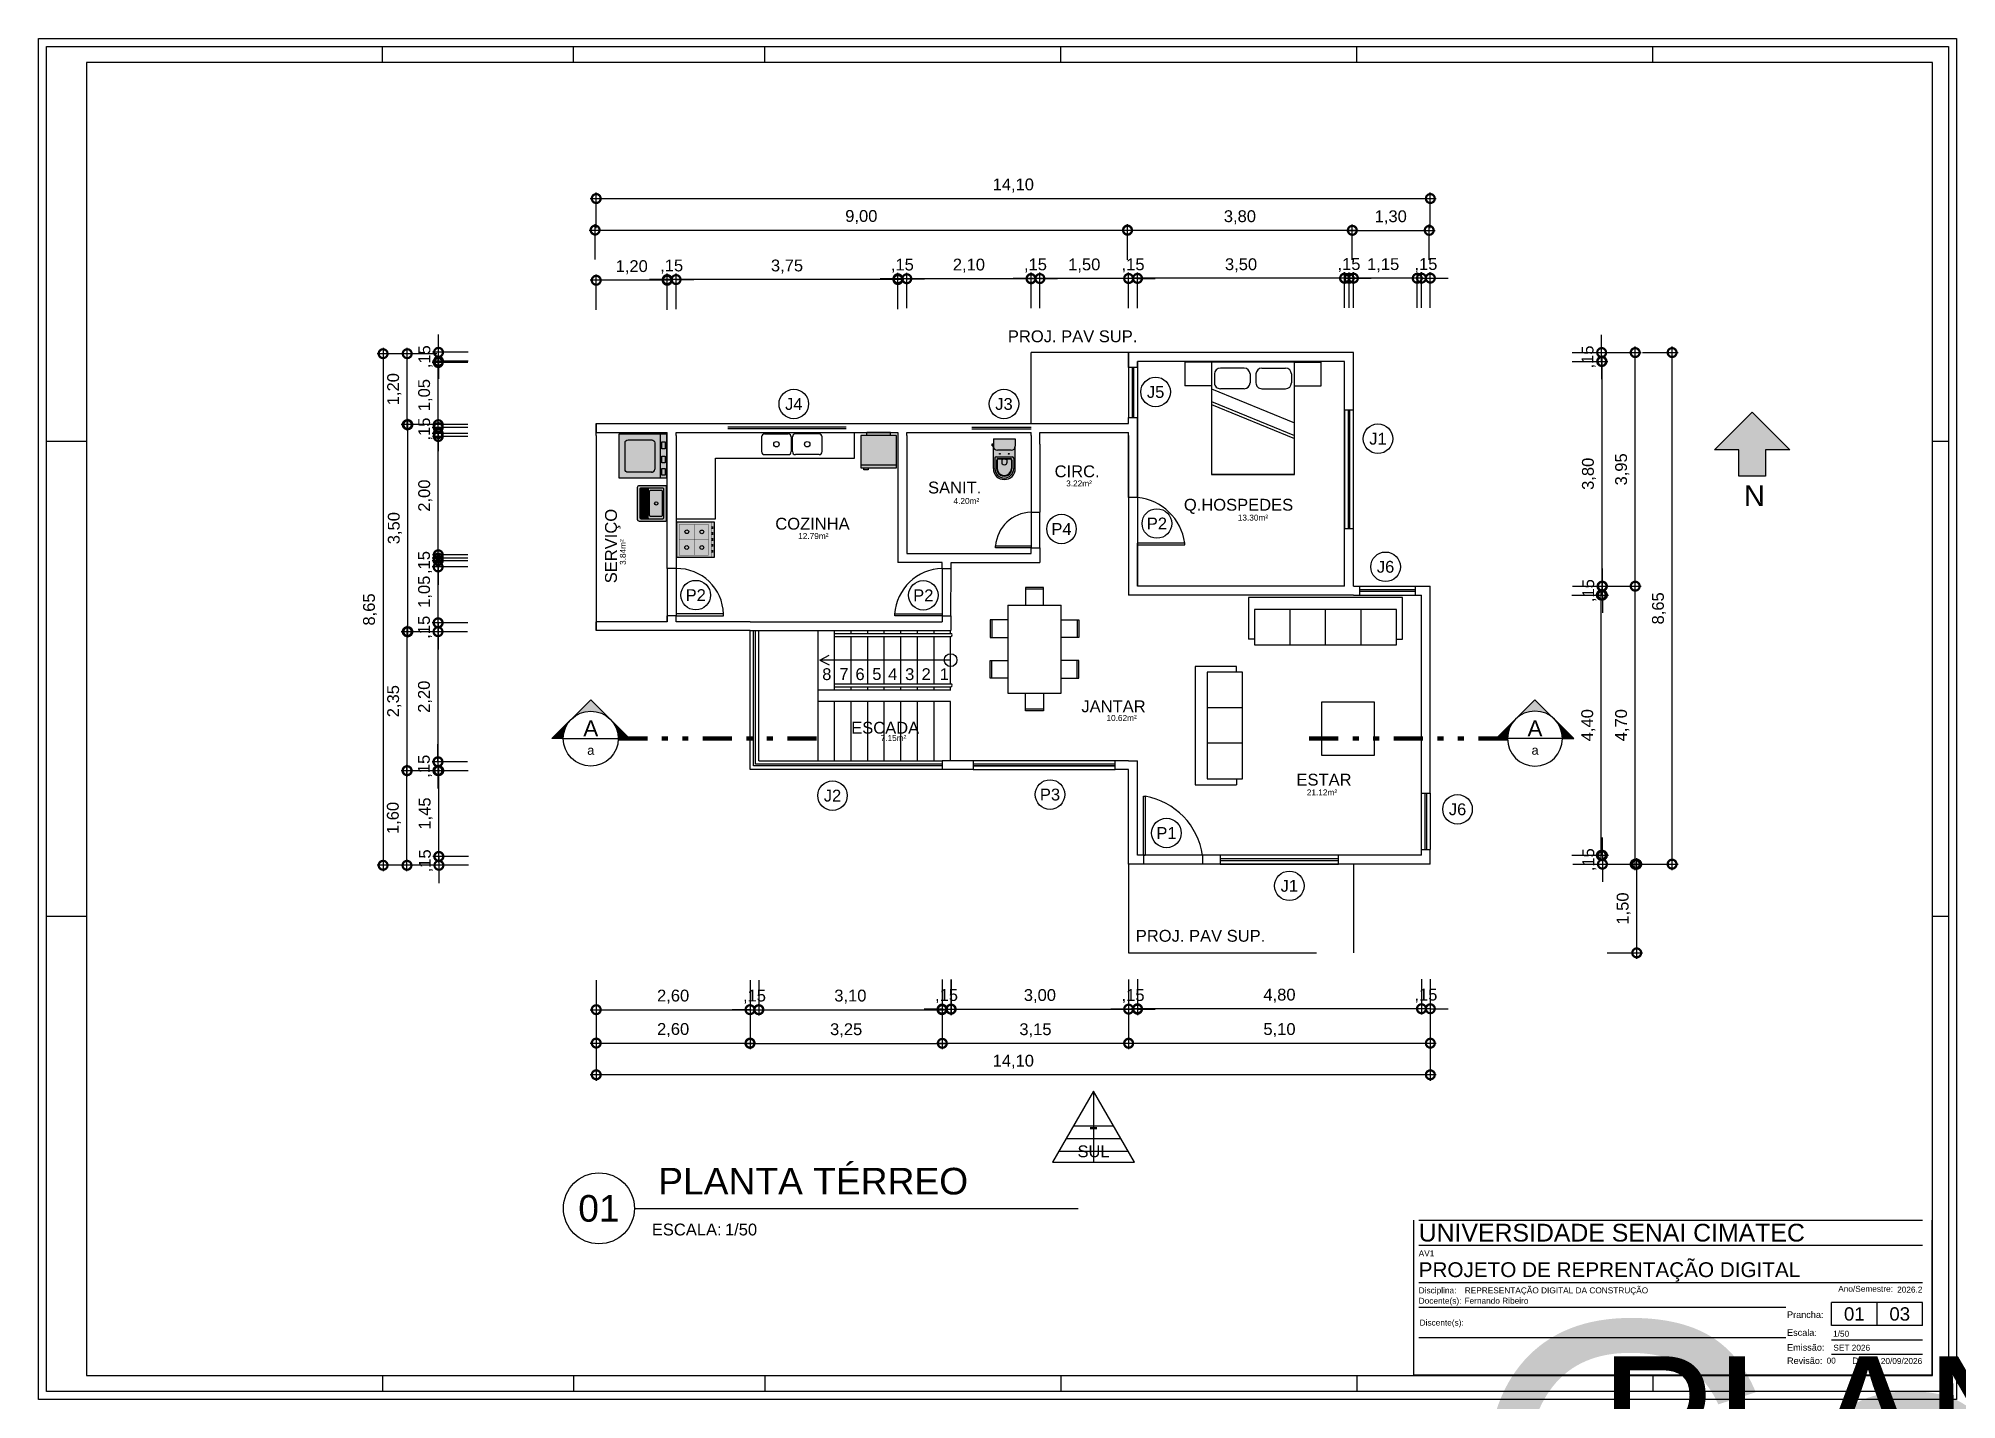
# Model space of a CAD drawing. Header units: metres. Extents: x -81278067020 to 164, y -22607194416 to 57.
# Drawn here: x 21.64 to 54.06, y 6.25 to 29.26 of the extents above; entities that cross this region are included whole.
import ezdxf
from ezdxf.enums import TextEntityAlignment as Align

# ---------------------------------------------------------------- set-up
doc = ezdxf.new("R2018")
doc.units = ezdxf.units.M
doc.header["$LTSCALE"] = 0.25
doc.linetypes.add('DIVIDE', pattern=[31.75, 12.7, -6.35, 0, -6.35, 0, -6.35])
doc.linetypes.add('DIVIDEX2', pattern=[63.5, 25.4, -12.7, 0, -12.7, 0, -12.7])
for name, color, linetype, true_color, plot in [('0_MRG_AUX', 7, 'Continuous', 0xecbcd1, False), ('CAR_0', 7, 'Continuous', 0xff6b00, False), ('SIMB_0', 7, 'Continuous', 0xfcc187, False)]:
    doc.layers.add(name, color=color, linetype=linetype, true_color=true_color, plot=plot)
for name, color, linetype in [('ARQ_ALV CT', 5, 'Continuous'), ('ARQ_ALV VS', 2, 'Continuous'), ('ARQ_ESQ CT', 30, 'Continuous'), ('ARQ_MOB 01', 1, 'Continuous'), ('ARQ_MOB 02', 2, 'Continuous'), ('ARQ_PISO', 1, 'Continuous'), ('ARQ_PROJ SUP', 1, 'DIVIDE'), ('ARQ_SAN 01', 1, 'Continuous'), ('ARQ_SAN 02', 2, 'Continuous'), ('ARQ_SIMB 01', 1, 'Continuous'), ('ARQ_TXT 01', 1, 'Continuous'), ('CAR_LINHAS_CINZA', 8, 'Continuous'), ('CAR_LINHAS_DESTAQUE', 3, 'Continuous'), ('CAR_TEXTO_CINZA', 8, 'Continuous'), ('CAR_TEXTO_PRETO', 1, 'Continuous'), ('MRG_EXTERNA', 1, 'Continuous'), ('MRG_INTERNA', 2, 'Continuous'), ('SIMB_01', 1, 'Continuous'), ('SIMB_02', 2, 'Continuous'), ('SIMB_PREENCHIMENTO', 253, 'Continuous'), ('SIMB_TXT', 1, 'Continuous')]:
    doc.layers.add(name, color=color, linetype=linetype)
doc.layers.add('ARQ_COTA_AZUL', color=5, linetype='Continuous', lineweight=20, true_color=0x0000ff)
doc.layers.add('SIMB_LCT', color=252, linetype='DIVIDEX2', lineweight=100)
doc.styles.add('Annot_2.0mm', font='arial.ttf', dxfattribs={"height": 2})
doc.styles.add('Annot_3.5mm', font='arial.ttf', dxfattribs={"height": 3.5})
doc.styles.add('Arial', font='arial.ttf')
doc.styles.add('cota', font='arial.ttf')
doc.styles.add('SIMB', font='arial.ttf')
doc.styles.get("Standard").update_dxf_attribs({"font": 'arial.ttf'})
doc.dimstyles.new('Info 01 - annot', dxfattribs={"dimtxt": 2, "dimasz": 3, "dimexe": 1, "dimexo": 1, "dimgap": 1, "dimtad": 1, "dimzin": 4, "dimtxsty": 'cota', "dimblk": 'DOTSMALL', "dimcen": 2, "dimdle": 1, "dimclrd": 256, "dimclre": 256, "dimclrt": 1, "dimazin": 2, "dimtfac": 0.09, "dimtix": 1, "dimtmove": 2, "dimatfit": 2, "dimfxl": 5, "dimfxlon": 1, "dimtolj": 1, "dimtzin": 4, "dimlwd": -1, "dimarcsym": 1})

msp = doc.modelspace()

# ---------------------------------------------------------------- texts
at = {"layer": 'ARQ_TXT 01', "attachment_point": 1, "style": 'Annot_2.0mm'}
for s, insert, char_height, width in [('PROJ. PAV SUP.', (38.027, 24.327), 0.2, 2.17769), ('SANIT.', (36.677, 21.77), 0.2, 1.23769), ('CIRC.', (38.817, 22.044), 0.2, 0.96528), ('3.22m²', (39.012, 21.789), 0.1, 0.71919), ('4.20m²', (37.108, 21.493), 0.1, 0.7344), ('Q.HOSPEDES', (41.002, 21.479), 0.2, 2.52312), ('COZINHA', (34.095, 21.158), 0.2, 1.90156), ('13.30m²', (41.913, 21.211), 0.1, 1.0423), ('12.79m²', (34.482, 20.9), 0.1, 0.66096), ('8', (34.888, 18.615), 0.2, 0.15723), ('7', (35.178, 18.617), 0.2, 0.12575), ('6', (35.45, 18.615), 0.2, 0.15273), ('5', (35.734, 18.617), 0.2, 0.15723), ('4', (36.002, 18.614), 0.2, 0.14823), ('3', (36.29, 18.615), 0.2, 0.15723), ('2', (36.568, 18.615), 0.2, 0.21551), ('1', (36.875, 18.615), 0.2, 0.13474), ('JANTAR', (39.269, 18.071), 0.2, 1.5111), ('ESCADA', (35.378, 17.709), 0.2, 1.68), ('{\\H0.5x;10.62m²}', (39.693, 17.824), 0.2, 0.83383), ('7.15m²', (35.876, 17.484), 0.1, 1.4), ('ESTAR', (42.905, 16.831), 0.2, 1.53882), ('21.12m²', (43.08, 16.565), 0.1, 0.91723)]:
    msp.add_mtext(s, dxfattribs=dict(at, insert=insert, char_height=char_height, width=width))
at = {"layer": 'ARQ_TXT 01', "attachment_point": 1, "rotation": 90, "style": 'Annot_2.0mm'}
for s, insert, char_height, width in [('SERVIÇO', (31.217, 20.052), 0.2, 0.55038), ('3.84m²', (31.468, 20.361), 0.1, 1.18425)]:
    msp.add_mtext(s, dxfattribs=dict(at, insert=insert, char_height=char_height, width=width))
at = {"layer": 'ARQ_TXT 01', "insert": (40.189, 14.191), "char_height": 0.2, "attachment_point": 1, "style": 'Annot_2.0mm'}
msp.add_mtext('PROJ. PAV SUP.', dxfattribs=at)

# ---------------------------------------------------------------- blocks, each defined once
blk = doc.blocks.new('COD_ESQ')
at = {"layer": 'SIMB_02'}
blk.add_circle((0, 0), 2.5, dxfattribs=at)
at = {"layer": 'SIMB_TXT', "style": 'SIMB'}
blk.add_attdef('CDESQ', text='', height=2, dxfattribs=at).set_placement((0, 0), align=Align.MIDDLE_CENTER)
blk = doc.blocks.new('_DotSmall')
at = {"color": 0, "linetype": 'ByBlock', "const_width": 0.5}
blk.add_lwpolyline([(-0.0625, 0, 1), (0.0625, 0, 1)], format="xyb", close=True, dxfattribs=at)
blk = doc.blocks.new('*D10')
at = {"layer": 'ARQ_COTA_AZUL', "transparency": 16777216}
blk.add_line((30.949, 26.023), (40.149, 26.023), dxfattribs=at)
at = {"layer": 'ARQ_COTA_AZUL', "lineweight": -2, "transparency": 16777216}
for p, q in [((31.049, 25.523), (31.049, 26.123)), ((40.049, 25.523), (40.049, 26.123))]:
    blk.add_line(p, q, dxfattribs=at)
at = {"layer": 'ARQ_COTA_AZUL', "transparency": 16777216, "xscale": 0.3, "yscale": 0.3, "zscale": 0.3, "rotation": 180}
blk.add_blockref('_DotSmall', (31.049, 26.023), dxfattribs=at)
at = {"layer": 'ARQ_COTA_AZUL', "transparency": 16777216, "xscale": 0.3, "yscale": 0.3, "zscale": 0.3}
blk.add_blockref('_DotSmall', (40.049, 26.023), dxfattribs=at)
at = {"layer": 'ARQ_COTA_AZUL', "color": 1, "transparency": 16777216, "insert": (35.549, 26.243), "char_height": 0.2, "attachment_point": 5, "style": 'cota'}
blk.add_mtext('\\A1;9,00', dxfattribs=at)
blk = doc.blocks.new('*D11')
at = {"layer": 'ARQ_COTA_AZUL', "transparency": 16777216}
blk.add_line((39.949, 26.019), (43.949, 26.019), dxfattribs=at)
at = {"layer": 'ARQ_COTA_AZUL', "lineweight": -2, "transparency": 16777216}
for p, q in [((40.049, 25.519), (40.049, 26.119)), ((43.849, 25.519), (43.849, 26.119))]:
    blk.add_line(p, q, dxfattribs=at)
at = {"layer": 'ARQ_COTA_AZUL', "transparency": 16777216, "xscale": 0.3, "yscale": 0.3, "zscale": 0.3, "rotation": 180}
blk.add_blockref('_DotSmall', (40.049, 26.019), dxfattribs=at)
at = {"layer": 'ARQ_COTA_AZUL', "transparency": 16777216, "xscale": 0.3, "yscale": 0.3, "zscale": 0.3}
blk.add_blockref('_DotSmall', (43.849, 26.019), dxfattribs=at)
at = {"layer": 'ARQ_COTA_AZUL', "color": 1, "transparency": 16777216, "insert": (41.949, 26.239), "char_height": 0.2, "attachment_point": 5, "style": 'cota'}
blk.add_mtext('\\A1;3,80', dxfattribs=at)
blk = doc.blocks.new('*D12')
at = {"layer": 'ARQ_COTA_AZUL', "transparency": 16777216}
blk.add_line((43.749, 26.018), (45.249, 26.018), dxfattribs=at)
at = {"layer": 'ARQ_COTA_AZUL', "lineweight": -2, "transparency": 16777216}
for p, q in [((43.849, 25.518), (43.849, 26.118)), ((45.149, 25.518), (45.149, 26.118))]:
    blk.add_line(p, q, dxfattribs=at)
at = {"layer": 'ARQ_COTA_AZUL', "transparency": 16777216, "xscale": 0.3, "yscale": 0.3, "zscale": 0.3, "rotation": 180}
blk.add_blockref('_DotSmall', (43.849, 26.018), dxfattribs=at)
at = {"layer": 'ARQ_COTA_AZUL', "transparency": 16777216, "xscale": 0.3, "yscale": 0.3, "zscale": 0.3}
blk.add_blockref('_DotSmall', (45.149, 26.018), dxfattribs=at)
at = {"layer": 'ARQ_COTA_AZUL', "color": 1, "transparency": 16777216, "insert": (44.499, 26.238), "char_height": 0.2, "attachment_point": 5, "style": 'cota'}
blk.add_mtext('\\A1;1,30', dxfattribs=at)
blk = doc.blocks.new('*D13')
at = {"layer": 'ARQ_COTA_AZUL', "lineweight": -2, "transparency": 16777216}
for p, q in [((45.018, 24.71), (45.018, 25.31)), ((45.168, 24.71), (45.168, 25.31))]:
    blk.add_line(p, q, dxfattribs=at)
at = {"layer": 'ARQ_COTA_AZUL', "transparency": 16777216}
for p, q in [((45.018, 25.21), (44.718, 25.21)), ((45.018, 25.21), (45.168, 25.21)), ((45.168, 25.21), (45.468, 25.21))]:
    blk.add_line(p, q, dxfattribs=at)
at = {"layer": 'ARQ_COTA_AZUL', "transparency": 16777216, "xscale": 0.3, "yscale": 0.3, "zscale": 0.3}
blk.add_blockref('_DotSmall', (45.018, 25.21), dxfattribs=at)
at = {"layer": 'ARQ_COTA_AZUL', "transparency": 16777216, "xscale": 0.3, "yscale": 0.3, "zscale": 0.3, "rotation": 180}
blk.add_blockref('_DotSmall', (45.168, 25.21), dxfattribs=at)
at = {"layer": 'ARQ_COTA_AZUL', "color": 1, "transparency": 16777216, "insert": (45.093, 25.43), "char_height": 0.2, "attachment_point": 5, "style": 'cota'}
blk.add_mtext('\\A1;,15', dxfattribs=at)
blk = doc.blocks.new('*D14')
at = {"layer": 'ARQ_COTA_AZUL', "lineweight": -2, "transparency": 16777216}
for p, q in [((43.796, 24.708), (43.796, 25.308)), ((44.946, 24.708), (44.946, 25.308))]:
    blk.add_line(p, q, dxfattribs=at)
at = {"layer": 'ARQ_COTA_AZUL', "transparency": 16777216}
blk.add_line((45.046, 25.208), (43.696, 25.208), dxfattribs=at)
at = {"layer": 'ARQ_COTA_AZUL', "transparency": 16777216, "xscale": 0.3, "yscale": 0.3, "zscale": 0.3, "rotation": 180}
blk.add_blockref('_DotSmall', (43.796, 25.208), dxfattribs=at)
at = {"layer": 'ARQ_COTA_AZUL', "transparency": 16777216, "xscale": 0.3, "yscale": 0.3, "zscale": 0.3}
blk.add_blockref('_DotSmall', (44.946, 25.208), dxfattribs=at)
at = {"layer": 'ARQ_COTA_AZUL', "color": 1, "transparency": 16777216, "insert": (44.371, 25.429), "char_height": 0.2, "attachment_point": 5, "style": 'cota'}
blk.add_mtext('\\A1;1,15', dxfattribs=at)
blk = doc.blocks.new('*D15')
at = {"layer": 'ARQ_COTA_AZUL', "lineweight": -2, "transparency": 16777216}
for p, q in [((43.718, 24.71), (43.718, 25.31)), ((43.868, 24.71), (43.868, 25.31))]:
    blk.add_line(p, q, dxfattribs=at)
at = {"layer": 'ARQ_COTA_AZUL', "transparency": 16777216}
for p, q in [((43.718, 25.21), (43.418, 25.21)), ((43.718, 25.21), (43.868, 25.21)), ((43.868, 25.21), (44.168, 25.21))]:
    blk.add_line(p, q, dxfattribs=at)
at = {"layer": 'ARQ_COTA_AZUL', "transparency": 16777216, "xscale": 0.3, "yscale": 0.3, "zscale": 0.3}
blk.add_blockref('_DotSmall', (43.718, 25.21), dxfattribs=at)
at = {"layer": 'ARQ_COTA_AZUL', "transparency": 16777216, "xscale": 0.3, "yscale": 0.3, "zscale": 0.3, "rotation": 180}
blk.add_blockref('_DotSmall', (43.868, 25.21), dxfattribs=at)
at = {"layer": 'ARQ_COTA_AZUL', "color": 1, "transparency": 16777216, "insert": (43.793, 25.43), "char_height": 0.2, "attachment_point": 5, "style": 'cota'}
blk.add_mtext('\\A1;,15', dxfattribs=at)
blk = doc.blocks.new('*D16')
at = {"layer": 'ARQ_COTA_AZUL', "lineweight": -2, "transparency": 16777216}
for p, q in [((40.218, 24.707), (40.218, 25.307)), ((43.718, 24.707), (43.718, 25.307))]:
    blk.add_line(p, q, dxfattribs=at)
at = {"layer": 'ARQ_COTA_AZUL', "transparency": 16777216}
blk.add_line((43.818, 25.207), (40.118, 25.207), dxfattribs=at)
at = {"layer": 'ARQ_COTA_AZUL', "transparency": 16777216, "xscale": 0.3, "yscale": 0.3, "zscale": 0.3, "rotation": 180}
blk.add_blockref('_DotSmall', (40.218, 25.207), dxfattribs=at)
at = {"layer": 'ARQ_COTA_AZUL', "transparency": 16777216, "xscale": 0.3, "yscale": 0.3, "zscale": 0.3}
blk.add_blockref('_DotSmall', (43.718, 25.207), dxfattribs=at)
at = {"layer": 'ARQ_COTA_AZUL', "color": 1, "transparency": 16777216, "insert": (41.968, 25.427), "char_height": 0.2, "attachment_point": 5, "style": 'cota'}
blk.add_mtext('\\A1;3,50', dxfattribs=at)
blk = doc.blocks.new('*D17')
at = {"layer": 'ARQ_COTA_AZUL', "lineweight": -2, "transparency": 16777216}
for p, q in [((40.068, 24.705), (40.068, 25.305)), ((40.218, 24.705), (40.218, 25.305))]:
    blk.add_line(p, q, dxfattribs=at)
at = {"layer": 'ARQ_COTA_AZUL', "transparency": 16777216}
for p, q in [((40.068, 25.205), (39.768, 25.205)), ((40.218, 25.205), (40.068, 25.205)), ((40.218, 25.205), (40.518, 25.205))]:
    blk.add_line(p, q, dxfattribs=at)
at = {"layer": 'ARQ_COTA_AZUL', "transparency": 16777216, "xscale": 0.3, "yscale": 0.3, "zscale": 0.3}
blk.add_blockref('_DotSmall', (40.068, 25.205), dxfattribs=at)
at = {"layer": 'ARQ_COTA_AZUL', "transparency": 16777216, "xscale": 0.3, "yscale": 0.3, "zscale": 0.3, "rotation": 180}
blk.add_blockref('_DotSmall', (40.218, 25.205), dxfattribs=at)
at = {"layer": 'ARQ_COTA_AZUL', "color": 1, "transparency": 16777216, "insert": (40.143, 25.425), "char_height": 0.2, "attachment_point": 5, "style": 'cota'}
blk.add_mtext('\\A1;,15', dxfattribs=at)
blk = doc.blocks.new('*D18')
at = {"layer": 'ARQ_COTA_AZUL', "lineweight": -2, "transparency": 16777216}
for p, q in [((38.568, 24.703), (38.568, 25.303)), ((40.068, 24.703), (40.068, 25.303))]:
    blk.add_line(p, q, dxfattribs=at)
at = {"layer": 'ARQ_COTA_AZUL', "transparency": 16777216}
blk.add_line((40.168, 25.203), (38.468, 25.203), dxfattribs=at)
at = {"layer": 'ARQ_COTA_AZUL', "transparency": 16777216, "xscale": 0.3, "yscale": 0.3, "zscale": 0.3, "rotation": 180}
blk.add_blockref('_DotSmall', (38.568, 25.203), dxfattribs=at)
at = {"layer": 'ARQ_COTA_AZUL', "transparency": 16777216, "xscale": 0.3, "yscale": 0.3, "zscale": 0.3}
blk.add_blockref('_DotSmall', (40.068, 25.203), dxfattribs=at)
at = {"layer": 'ARQ_COTA_AZUL', "color": 1, "transparency": 16777216, "insert": (39.318, 25.424), "char_height": 0.2, "attachment_point": 5, "style": 'cota'}
blk.add_mtext('\\A1;1,50', dxfattribs=at)
blk = doc.blocks.new('*D19')
at = {"layer": 'ARQ_COTA_AZUL', "lineweight": -2, "transparency": 16777216}
for p, q in [((38.418, 24.703), (38.418, 25.303)), ((38.568, 24.703), (38.568, 25.303))]:
    blk.add_line(p, q, dxfattribs=at)
at = {"layer": 'ARQ_COTA_AZUL', "transparency": 16777216}
for p, q in [((38.418, 25.203), (38.118, 25.203)), ((38.568, 25.203), (38.418, 25.203)), ((38.568, 25.203), (38.868, 25.203))]:
    blk.add_line(p, q, dxfattribs=at)
at = {"layer": 'ARQ_COTA_AZUL', "transparency": 16777216, "xscale": 0.3, "yscale": 0.3, "zscale": 0.3}
blk.add_blockref('_DotSmall', (38.418, 25.203), dxfattribs=at)
at = {"layer": 'ARQ_COTA_AZUL', "transparency": 16777216, "xscale": 0.3, "yscale": 0.3, "zscale": 0.3, "rotation": 180}
blk.add_blockref('_DotSmall', (38.568, 25.203), dxfattribs=at)
at = {"layer": 'ARQ_COTA_AZUL', "color": 1, "transparency": 16777216, "insert": (38.493, 25.424), "char_height": 0.2, "attachment_point": 5, "style": 'cota'}
blk.add_mtext('\\A1;,15', dxfattribs=at)
blk = doc.blocks.new('*D20')
at = {"layer": 'ARQ_ALV CT', "lineweight": -2, "transparency": 16777216}
for p, q in [((36.318, 24.7), (36.318, 25.3)), ((38.418, 24.7), (38.418, 25.3))]:
    blk.add_line(p, q, dxfattribs=at)
at = {"layer": 'ARQ_ALV CT', "transparency": 16777216}
blk.add_line((38.518, 25.2), (36.218, 25.2), dxfattribs=at)
at = {"layer": 'ARQ_ALV CT', "transparency": 16777216, "xscale": 0.3, "yscale": 0.3, "zscale": 0.3, "rotation": 180}
blk.add_blockref('_DotSmall', (36.318, 25.2), dxfattribs=at)
at = {"layer": 'ARQ_ALV CT', "transparency": 16777216, "xscale": 0.3, "yscale": 0.3, "zscale": 0.3}
blk.add_blockref('_DotSmall', (38.418, 25.2), dxfattribs=at)
at = {"layer": 'ARQ_ALV CT', "color": 1, "transparency": 16777216, "insert": (37.368, 25.421), "char_height": 0.2, "attachment_point": 5, "style": 'cota'}
blk.add_mtext('\\A1;2,10', dxfattribs=at)
blk = doc.blocks.new('*D21')
at = {"layer": 'ARQ_ALV CT', "lineweight": -2, "transparency": 16777216}
for p, q in [((36.168, 24.7), (36.168, 25.3)), ((36.318, 24.7), (36.318, 25.3))]:
    blk.add_line(p, q, dxfattribs=at)
at = {"layer": 'ARQ_ALV CT', "transparency": 16777216}
for p, q in [((36.168, 25.2), (35.868, 25.2)), ((36.318, 25.2), (36.168, 25.2)), ((36.318, 25.2), (36.618, 25.2))]:
    blk.add_line(p, q, dxfattribs=at)
at = {"layer": 'ARQ_ALV CT', "transparency": 16777216, "xscale": 0.3, "yscale": 0.3, "zscale": 0.3}
blk.add_blockref('_DotSmall', (36.168, 25.2), dxfattribs=at)
at = {"layer": 'ARQ_ALV CT', "transparency": 16777216, "xscale": 0.3, "yscale": 0.3, "zscale": 0.3, "rotation": 180}
blk.add_blockref('_DotSmall', (36.318, 25.2), dxfattribs=at)
at = {"layer": 'ARQ_ALV CT', "color": 1, "transparency": 16777216, "insert": (36.243, 25.421), "char_height": 0.2, "attachment_point": 5, "style": 'cota'}
blk.add_mtext('\\A1;,15', dxfattribs=at)
blk = doc.blocks.new('*D22')
at = {"layer": 'ARQ_COTA_AZUL', "transparency": 16777216}
blk.add_line((36.268, 25.186), (32.318, 25.186), dxfattribs=at)
at = {"layer": 'ARQ_COTA_AZUL', "lineweight": -2, "transparency": 16777216}
for p, q in [((32.418, 24.686), (32.418, 25.286)), ((36.168, 24.686), (36.168, 25.286))]:
    blk.add_line(p, q, dxfattribs=at)
at = {"layer": 'ARQ_COTA_AZUL', "transparency": 16777216, "xscale": 0.3, "yscale": 0.3, "zscale": 0.3, "rotation": 180}
blk.add_blockref('_DotSmall', (32.418, 25.186), dxfattribs=at)
at = {"layer": 'ARQ_COTA_AZUL', "transparency": 16777216, "xscale": 0.3, "yscale": 0.3, "zscale": 0.3}
blk.add_blockref('_DotSmall', (36.168, 25.186), dxfattribs=at)
at = {"layer": 'ARQ_COTA_AZUL', "color": 1, "transparency": 16777216, "insert": (34.293, 25.406), "char_height": 0.2, "attachment_point": 5, "style": 'cota'}
blk.add_mtext('\\A1;3,75', dxfattribs=at)
blk = doc.blocks.new('*D23')
at = {"layer": 'ARQ_COTA_AZUL', "transparency": 16777216}
for p, q in [((32.268, 25.186), (31.968, 25.186)), ((32.418, 25.186), (32.268, 25.186)), ((32.418, 25.186), (32.718, 25.186))]:
    blk.add_line(p, q, dxfattribs=at)
at = {"layer": 'ARQ_COTA_AZUL', "lineweight": -2, "transparency": 16777216}
for p, q in [((32.268, 24.686), (32.268, 25.286)), ((32.418, 24.686), (32.418, 25.286))]:
    blk.add_line(p, q, dxfattribs=at)
at = {"layer": 'ARQ_COTA_AZUL', "transparency": 16777216, "xscale": 0.3, "yscale": 0.3, "zscale": 0.3}
blk.add_blockref('_DotSmall', (32.268, 25.186), dxfattribs=at)
at = {"layer": 'ARQ_COTA_AZUL', "transparency": 16777216, "xscale": 0.3, "yscale": 0.3, "zscale": 0.3, "rotation": 180}
blk.add_blockref('_DotSmall', (32.418, 25.186), dxfattribs=at)
at = {"layer": 'ARQ_COTA_AZUL', "color": 1, "transparency": 16777216, "insert": (32.343, 25.406), "char_height": 0.2, "attachment_point": 5, "style": 'cota'}
blk.add_mtext('\\A1;,15', dxfattribs=at)
blk = doc.blocks.new('*D24')
at = {"layer": 'ARQ_COTA_AZUL', "transparency": 16777216}
blk.add_line((32.368, 25.174), (30.968, 25.174), dxfattribs=at)
at = {"layer": 'ARQ_COTA_AZUL', "lineweight": -2, "transparency": 16777216}
for p, q in [((31.068, 24.674), (31.068, 25.274)), ((32.268, 24.674), (32.268, 25.274))]:
    blk.add_line(p, q, dxfattribs=at)
at = {"layer": 'ARQ_COTA_AZUL', "transparency": 16777216, "xscale": 0.3, "yscale": 0.3, "zscale": 0.3, "rotation": 180}
blk.add_blockref('_DotSmall', (31.068, 25.174), dxfattribs=at)
at = {"layer": 'ARQ_COTA_AZUL', "transparency": 16777216, "xscale": 0.3, "yscale": 0.3, "zscale": 0.3}
blk.add_blockref('_DotSmall', (32.268, 25.174), dxfattribs=at)
at = {"layer": 'ARQ_COTA_AZUL', "color": 1, "transparency": 16777216, "insert": (31.668, 25.395), "char_height": 0.2, "attachment_point": 5, "style": 'cota'}
blk.add_mtext('\\A1;1,20', dxfattribs=at)
blk = doc.blocks.new('CAMA 180')
at = {"layer": 'ARQ_MOB 01'}
for p, q in [((0.4, 1.15), (0, 1.15)), ((0, 0.7), (0, 1.15)), ((0.4, 0.7), (0.4, 1.15)), ((1.9, 0.7), (0, 0.7)), ((0, 0.7), (0, -0.7)), ((0.2, 0.65), (0.35, 0.65)), ((0.452, -0.7), (1.026, 0.7)), ((0.665, -0.7), (1.239, 0.7)), ((0.718, -0.7), (1.292, 0.7)), ((1.9, -0.7), (1.9, 0.7)), ((1.9, 0.7), (1.9, -0.7)), ((0.1, 0.15), (0.1, 0.55)), ((0.45, 0.15), (0.45, 0.55)), ((0.2, 0.05), (0.35, 0.05)), ((0.1, -0.15), (0.1, -0.55)), ((0.2, -0.05), (0.35, -0.05)), ((0.45, -0.15), (0.45, -0.55)), ((0, -0.7), (1.9, -0.7)), ((0, -0.7), (0, -1.15)), ((0.2, -0.65), (0.35, -0.65)), ((0.4, -0.7), (0.4, -1.15)), ((0, -1.15), (0.4, -1.15))]:
    blk.add_line(p, q, dxfattribs=at)
for centre, start, end in [((0.2, 0.55), 90, 180), ((0.35, 0.55), 0, 90), ((0.2, 0.15), 180, 270), ((0.35, 0.15), 270, 0), ((0.2, -0.15), 90, 180), ((0.35, -0.15), 0, 90), ((0.2, -0.55), 180, 270), ((0.35, -0.55), 270, 0)]:
    blk.add_arc(centre, 0.1, start, end, dxfattribs=at)
blk = doc.blocks.new('VASO_BELL')
at = {"true_color": 0xffffff}
h = blk.add_hatch(color=7, dxfattribs=at)
h.dxf.hatch_style = 1
edge = h.paths.add_edge_path()
edge.add_line((0, 0), (0.37, 0))
edge.add_line((0.37, 0), (0.37, -0.126))
edge.add_line((0.37, -0.126), (0.37, -0.505))
edge.add_arc((0.185, -0.505), 0.185, 180, 360, ccw=False)
edge.add_line((0, -0.505), (0, -0.126))
edge.add_line((0, -0.126), (0, 0))
h = blk.add_hatch(color=7, dxfattribs=at)
h.dxf.hatch_style = 1
h.paths.add_polyline_path([(-0.007, -0.086), (-0.022, -0.086), (-0.022, -0.121), (-0.007, -0.121)])
h = blk.add_hatch(color=7, dxfattribs=at)
h.dxf.hatch_style = 1
h.paths.add_polyline_path([(0, -0.089), (-0.007, -0.089), (-0.007, -0.117), (0, -0.117)])
at = {"layer": 'ARQ_SAN 01'}
for p, q in [((0.056, -0.361), (0.056, -0.505)), ((0.062, -0.361), (0.062, -0.505)), ((0.082, -0.336), (0.288, -0.336)), ((0.082, -0.342), (0.288, -0.342)), ((0.141, -0.353), (0.141, -0.406)), ((0.229, -0.353), (0.229, -0.406)), ((0.308, -0.361), (0.308, -0.505)), ((0.314, -0.361), (0.314, -0.505))]:
    blk.add_line(p, q, dxfattribs=at)
for centre in [(0.11, -0.255), (0.26, -0.255)]:
    blk.add_circle(centre, 0.0075, dxfattribs=at)
for centre, radius, start, end in [((0.185, -0.505), 0.129, 179.7773, 0.2227), ((0.082, -0.361), 0.025, 90, 180), ((0.082, -0.361), 0.019, 90, 180), ((0.185, -0.499), 0.123, 182.6006, 357.3994), ((0.191, -0.592), 0.244, 91.4264, 101.8331), ((0.168, -0.406), 0.027, 180, 229.1678), ((0.185, -0.386), 0.053, 229.1678, 310.8322), ((0.179, -0.592), 0.244, 78.1669, 88.5736), ((0.202, -0.406), 0.027, 310.8322, 0), ((0.288, -0.361), 0.025, 0, 90), ((0.288, -0.361), 0.019, 0, 90)]:
    blk.add_arc(centre, radius, start, end, dxfattribs=at)
at = {"layer": 'ARQ_SAN 02'}
for p, q in [((0, 0), (0, -0.126)), ((0, 0), (0.37, 0)), ((0.37, 0), (0.37, -0.126)), ((-0.022, -0.086), (-0.007, -0.086)), ((-0.022, -0.121), (-0.022, -0.086)), ((-0.022, -0.121), (-0.007, -0.121)), ((-0.007, -0.121), (-0.007, -0.086)), ((0, -0.089), (-0.007, -0.089)), ((0, -0.117), (-0.007, -0.117)), ((0, -0.505), (0, -0.126)), ((0.051, -0.306), (0.319, -0.306)), ((0.301, -0.195), (0.069, -0.195)), ((0.37, -0.505), (0.37, -0.126)), ((0.026, -0.331), (0.026, -0.505)), ((0.344, -0.331), (0.344, -0.505))]:
    blk.add_line(p, q, dxfattribs=at)
for centre, radius, start, end in [((0.069, -0.126), 0.069, 180, 270), ((0.051, -0.331), 0.025, 90, 180), ((0.301, -0.126), 0.069, 270, 0), ((0.319, -0.331), 0.025, 0, 90), ((0.185, -0.505), 0.185, 180, 0), ((0.185, -0.505), 0.159, 180, 0)]:
    blk.add_arc(centre, radius, start, end, dxfattribs=at)
blk = doc.blocks.new('S3')
at = {"ltscale": 0.1}
for p, q in [((0, 0), (-2, 0)), ((0, -0.7), (0, 0)), ((-2, 0), (-2, -0.7)), ((-0.1, -0.2), (-1.9, -0.2)), ((-1.9, -0.2), (-1.9, -0.8)), ((-1.3, -0.8), (-1.3, -0.2)), ((-0.7, -0.8), (-0.7, -0.2)), ((-0.1, -0.8), (-0.1, -0.2)), ((-1.9, -0.7), (-2, -0.7)), ((-1.9, -0.8), (-0.1, -0.8)), ((-0.1, -0.7), (0, -0.7))]:
    blk.add_line(p, q, dxfattribs=at)
blk = doc.blocks.new('S4')
at = {"ltscale": 0.1}
for p, q in [((0, 0), (-2.6, 0)), ((0, -0.7), (0, 0)), ((-2.6, 0), (-2.6, -0.7)), ((-0.1, -0.2), (-2.5, -0.2)), ((-2.5, -0.2), (-2.5, -0.8)), ((-1.9, -0.8), (-1.9, -0.2)), ((-1.3, -0.8), (-1.3, -0.2)), ((-0.7, -0.8), (-0.7, -0.2)), ((-0.1, -0.8), (-0.1, -0.2)), ((-2.5, -0.7), (-2.6, -0.7)), ((-2.5, -0.8), (-0.1, -0.8)), ((-0.1, -0.7), (0, -0.7))]:
    blk.add_line(p, q, dxfattribs=at)
blk = doc.blocks.new('*D29')
at = {"layer": 'ARQ_COTA_AZUL', "lineweight": -2, "transparency": 16777216}
for p, q in [((31.068, 12.241), (31.068, 11.641)), ((45.168, 12.241), (45.168, 11.641))]:
    blk.add_line(p, q, dxfattribs=at)
at = {"layer": 'ARQ_COTA_AZUL', "transparency": 16777216}
blk.add_line((45.268, 11.741), (30.968, 11.741), dxfattribs=at)
at = {"layer": 'ARQ_COTA_AZUL', "transparency": 16777216, "xscale": 0.3, "yscale": 0.3, "zscale": 0.3, "rotation": 180}
blk.add_blockref('_DotSmall', (31.068, 11.741), dxfattribs=at)
at = {"layer": 'ARQ_COTA_AZUL', "transparency": 16777216, "xscale": 0.3, "yscale": 0.3, "zscale": 0.3}
blk.add_blockref('_DotSmall', (45.168, 11.741), dxfattribs=at)
at = {"layer": 'ARQ_COTA_AZUL', "color": 1, "transparency": 16777216, "insert": (38.118, 11.961), "char_height": 0.2, "attachment_point": 5, "style": 'cota'}
blk.add_mtext('\\A1;14,10', dxfattribs=at)
blk = doc.blocks.new('*D30')
at = {"layer": 'ARQ_COTA_AZUL', "lineweight": -2, "transparency": 16777216}
for p, q in [((31.068, 12.777), (31.068, 12.177)), ((33.668, 12.777), (33.668, 12.177))]:
    blk.add_line(p, q, dxfattribs=at)
at = {"layer": 'ARQ_COTA_AZUL', "transparency": 16777216}
blk.add_line((30.968, 12.277), (33.768, 12.277), dxfattribs=at)
at = {"layer": 'ARQ_COTA_AZUL', "transparency": 16777216, "xscale": 0.3, "yscale": 0.3, "zscale": 0.3, "rotation": 180}
blk.add_blockref('_DotSmall', (31.068, 12.277), dxfattribs=at)
at = {"layer": 'ARQ_COTA_AZUL', "transparency": 16777216, "xscale": 0.3, "yscale": 0.3, "zscale": 0.3}
blk.add_blockref('_DotSmall', (33.668, 12.277), dxfattribs=at)
at = {"layer": 'ARQ_COTA_AZUL', "color": 1, "transparency": 16777216, "insert": (32.368, 12.497), "char_height": 0.2, "attachment_point": 5, "style": 'cota'}
blk.add_mtext('\\A1;2,60', dxfattribs=at)
blk = doc.blocks.new('*D31')
at = {"layer": 'ARQ_COTA_AZUL', "lineweight": -2, "transparency": 16777216}
for p, q in [((33.668, 12.773), (33.668, 12.173)), ((36.918, 12.773), (36.918, 12.173))]:
    blk.add_line(p, q, dxfattribs=at)
at = {"layer": 'ARQ_COTA_AZUL', "transparency": 16777216}
blk.add_line((33.568, 12.273), (37.018, 12.273), dxfattribs=at)
at = {"layer": 'ARQ_COTA_AZUL', "transparency": 16777216, "xscale": 0.3, "yscale": 0.3, "zscale": 0.3, "rotation": 180}
blk.add_blockref('_DotSmall', (33.668, 12.273), dxfattribs=at)
at = {"layer": 'ARQ_COTA_AZUL', "transparency": 16777216, "xscale": 0.3, "yscale": 0.3, "zscale": 0.3}
blk.add_blockref('_DotSmall', (36.918, 12.273), dxfattribs=at)
at = {"layer": 'ARQ_COTA_AZUL', "color": 1, "transparency": 16777216, "insert": (35.293, 12.493), "char_height": 0.2, "attachment_point": 5, "style": 'cota'}
blk.add_mtext('\\A1;3,25', dxfattribs=at)
blk = doc.blocks.new('*D32')
at = {"layer": 'ARQ_COTA_AZUL', "lineweight": -2, "transparency": 16777216}
for p, q in [((36.918, 12.773), (36.918, 12.173)), ((40.068, 12.773), (40.068, 12.173))]:
    blk.add_line(p, q, dxfattribs=at)
at = {"layer": 'ARQ_COTA_AZUL', "transparency": 16777216}
blk.add_line((40.168, 12.273), (36.818, 12.273), dxfattribs=at)
at = {"layer": 'ARQ_COTA_AZUL', "transparency": 16777216, "xscale": 0.3, "yscale": 0.3, "zscale": 0.3, "rotation": 180}
blk.add_blockref('_DotSmall', (36.918, 12.273), dxfattribs=at)
at = {"layer": 'ARQ_COTA_AZUL', "transparency": 16777216, "xscale": 0.3, "yscale": 0.3, "zscale": 0.3}
blk.add_blockref('_DotSmall', (40.068, 12.273), dxfattribs=at)
at = {"layer": 'ARQ_COTA_AZUL', "color": 1, "transparency": 16777216, "insert": (38.493, 12.493), "char_height": 0.2, "attachment_point": 5, "style": 'cota'}
blk.add_mtext('\\A1;3,15', dxfattribs=at)
blk = doc.blocks.new('*D33')
at = {"layer": 'ARQ_COTA_AZUL', "lineweight": -2, "transparency": 16777216}
for p, q in [((40.068, 12.775), (40.068, 12.175)), ((45.168, 12.775), (45.168, 12.175))]:
    blk.add_line(p, q, dxfattribs=at)
at = {"layer": 'ARQ_COTA_AZUL', "transparency": 16777216}
blk.add_line((39.968, 12.275), (45.268, 12.275), dxfattribs=at)
at = {"layer": 'ARQ_COTA_AZUL', "transparency": 16777216, "xscale": 0.3, "yscale": 0.3, "zscale": 0.3, "rotation": 180}
blk.add_blockref('_DotSmall', (40.068, 12.275), dxfattribs=at)
at = {"layer": 'ARQ_COTA_AZUL', "transparency": 16777216, "xscale": 0.3, "yscale": 0.3, "zscale": 0.3}
blk.add_blockref('_DotSmall', (45.168, 12.275), dxfattribs=at)
at = {"layer": 'ARQ_COTA_AZUL', "color": 1, "transparency": 16777216, "insert": (42.618, 12.496), "char_height": 0.2, "attachment_point": 5, "style": 'cota'}
blk.add_mtext('\\A1;5,10', dxfattribs=at)
blk = doc.blocks.new('*D34')
at = {"layer": 'ARQ_COTA_AZUL', "lineweight": -2, "transparency": 16777216}
for p, q in [((45.018, 13.358), (45.018, 12.758)), ((45.168, 13.358), (45.168, 12.758))]:
    blk.add_line(p, q, dxfattribs=at)
at = {"layer": 'ARQ_COTA_AZUL', "transparency": 16777216}
for p, q in [((45.018, 12.858), (44.718, 12.858)), ((45.168, 12.858), (45.018, 12.858)), ((45.168, 12.858), (45.468, 12.858))]:
    blk.add_line(p, q, dxfattribs=at)
at = {"layer": 'ARQ_COTA_AZUL', "transparency": 16777216, "xscale": 0.3, "yscale": 0.3, "zscale": 0.3}
blk.add_blockref('_DotSmall', (45.018, 12.858), dxfattribs=at)
at = {"layer": 'ARQ_COTA_AZUL', "transparency": 16777216, "xscale": 0.3, "yscale": 0.3, "zscale": 0.3, "rotation": 180}
blk.add_blockref('_DotSmall', (45.168, 12.858), dxfattribs=at)
at = {"layer": 'ARQ_COTA_AZUL', "color": 1, "transparency": 16777216, "insert": (45.093, 13.078), "char_height": 0.2, "attachment_point": 5, "style": 'cota'}
blk.add_mtext('\\A1;,15', dxfattribs=at)
blk = doc.blocks.new('*D35')
at = {"layer": 'ARQ_COTA_AZUL', "lineweight": -2, "transparency": 16777216}
for p, q in [((40.218, 13.358), (40.218, 12.758)), ((45.018, 13.358), (45.018, 12.758))]:
    blk.add_line(p, q, dxfattribs=at)
at = {"layer": 'ARQ_COTA_AZUL', "transparency": 16777216}
blk.add_line((45.118, 12.858), (40.118, 12.858), dxfattribs=at)
at = {"layer": 'ARQ_COTA_AZUL', "transparency": 16777216, "xscale": 0.3, "yscale": 0.3, "zscale": 0.3, "rotation": 180}
blk.add_blockref('_DotSmall', (40.218, 12.858), dxfattribs=at)
at = {"layer": 'ARQ_COTA_AZUL', "transparency": 16777216, "xscale": 0.3, "yscale": 0.3, "zscale": 0.3}
blk.add_blockref('_DotSmall', (45.018, 12.858), dxfattribs=at)
at = {"layer": 'ARQ_COTA_AZUL', "color": 1, "transparency": 16777216, "insert": (42.618, 13.078), "char_height": 0.2, "attachment_point": 5, "style": 'cota'}
blk.add_mtext('\\A1;4,80', dxfattribs=at)
blk = doc.blocks.new('*D36')
at = {"layer": 'ARQ_COTA_AZUL', "lineweight": -2, "transparency": 16777216}
for p, q in [((40.068, 13.351), (40.068, 12.751)), ((40.218, 13.351), (40.218, 12.751))]:
    blk.add_line(p, q, dxfattribs=at)
at = {"layer": 'ARQ_COTA_AZUL', "transparency": 16777216}
for p, q in [((40.068, 12.851), (39.768, 12.851)), ((40.218, 12.851), (40.068, 12.851)), ((40.218, 12.851), (40.518, 12.851))]:
    blk.add_line(p, q, dxfattribs=at)
at = {"layer": 'ARQ_COTA_AZUL', "transparency": 16777216, "xscale": 0.3, "yscale": 0.3, "zscale": 0.3}
blk.add_blockref('_DotSmall', (40.068, 12.851), dxfattribs=at)
at = {"layer": 'ARQ_COTA_AZUL', "transparency": 16777216, "xscale": 0.3, "yscale": 0.3, "zscale": 0.3, "rotation": 180}
blk.add_blockref('_DotSmall', (40.218, 12.851), dxfattribs=at)
at = {"layer": 'ARQ_COTA_AZUL', "color": 1, "transparency": 16777216, "insert": (40.143, 13.071), "char_height": 0.2, "attachment_point": 5, "style": 'cota'}
blk.add_mtext('\\A1;,15', dxfattribs=at)
blk = doc.blocks.new('*D37')
at = {"layer": 'ARQ_COTA_AZUL', "lineweight": -2, "transparency": 16777216}
for p, q in [((37.068, 13.351), (37.068, 12.751)), ((40.068, 13.351), (40.068, 12.751))]:
    blk.add_line(p, q, dxfattribs=at)
at = {"layer": 'ARQ_COTA_AZUL', "transparency": 16777216}
blk.add_line((36.968, 12.851), (40.168, 12.851), dxfattribs=at)
at = {"layer": 'ARQ_COTA_AZUL', "transparency": 16777216, "xscale": 0.3, "yscale": 0.3, "zscale": 0.3, "rotation": 180}
blk.add_blockref('_DotSmall', (37.068, 12.851), dxfattribs=at)
at = {"layer": 'ARQ_COTA_AZUL', "transparency": 16777216, "xscale": 0.3, "yscale": 0.3, "zscale": 0.3}
blk.add_blockref('_DotSmall', (40.068, 12.851), dxfattribs=at)
at = {"layer": 'ARQ_COTA_AZUL', "color": 1, "transparency": 16777216, "insert": (38.568, 13.071), "char_height": 0.2, "attachment_point": 5, "style": 'cota'}
blk.add_mtext('\\A1;3,00', dxfattribs=at)
blk = doc.blocks.new('*D38')
at = {"layer": 'ARQ_COTA_AZUL', "lineweight": -2, "transparency": 16777216}
for p, q in [((36.914, 13.351), (36.914, 12.751)), ((37.064, 13.351), (37.064, 12.751))]:
    blk.add_line(p, q, dxfattribs=at)
at = {"layer": 'ARQ_COTA_AZUL', "transparency": 16777216}
for p, q in [((36.914, 12.851), (36.614, 12.851)), ((36.914, 12.851), (37.064, 12.851)), ((37.064, 12.851), (37.364, 12.851))]:
    blk.add_line(p, q, dxfattribs=at)
at = {"layer": 'ARQ_COTA_AZUL', "transparency": 16777216, "xscale": 0.3, "yscale": 0.3, "zscale": 0.3}
blk.add_blockref('_DotSmall', (36.914, 12.851), dxfattribs=at)
at = {"layer": 'ARQ_COTA_AZUL', "transparency": 16777216, "xscale": 0.3, "yscale": 0.3, "zscale": 0.3, "rotation": 180}
blk.add_blockref('_DotSmall', (37.064, 12.851), dxfattribs=at)
at = {"layer": 'ARQ_COTA_AZUL', "color": 1, "transparency": 16777216, "insert": (36.989, 13.071), "char_height": 0.2, "attachment_point": 5, "style": 'cota'}
blk.add_mtext('\\A1;,15', dxfattribs=at)
blk = doc.blocks.new('*D39')
at = {"layer": 'ARQ_COTA_AZUL', "lineweight": -2, "transparency": 16777216}
for p, q in [((33.814, 13.342), (33.814, 12.742)), ((36.914, 13.342), (36.914, 12.742))]:
    blk.add_line(p, q, dxfattribs=at)
at = {"layer": 'ARQ_COTA_AZUL', "transparency": 16777216}
blk.add_line((33.714, 12.842), (37.014, 12.842), dxfattribs=at)
at = {"layer": 'ARQ_COTA_AZUL', "transparency": 16777216, "xscale": 0.3, "yscale": 0.3, "zscale": 0.3, "rotation": 180}
blk.add_blockref('_DotSmall', (33.814, 12.842), dxfattribs=at)
at = {"layer": 'ARQ_COTA_AZUL', "transparency": 16777216, "xscale": 0.3, "yscale": 0.3, "zscale": 0.3}
blk.add_blockref('_DotSmall', (36.914, 12.842), dxfattribs=at)
at = {"layer": 'ARQ_COTA_AZUL', "color": 1, "transparency": 16777216, "insert": (35.364, 13.062), "char_height": 0.2, "attachment_point": 5, "style": 'cota'}
blk.add_mtext('\\A1;3,10', dxfattribs=at)
blk = doc.blocks.new('*D40')
at = {"layer": 'ARQ_COTA_AZUL', "lineweight": -2, "transparency": 16777216}
for p, q in [((33.668, 13.342), (33.668, 12.742)), ((33.818, 13.342), (33.818, 12.742))]:
    blk.add_line(p, q, dxfattribs=at)
at = {"layer": 'ARQ_COTA_AZUL', "transparency": 16777216}
for p, q in [((33.668, 12.842), (33.368, 12.842)), ((33.668, 12.842), (33.818, 12.842)), ((33.818, 12.842), (34.118, 12.842))]:
    blk.add_line(p, q, dxfattribs=at)
at = {"layer": 'ARQ_COTA_AZUL', "transparency": 16777216, "xscale": 0.3, "yscale": 0.3, "zscale": 0.3}
blk.add_blockref('_DotSmall', (33.668, 12.842), dxfattribs=at)
at = {"layer": 'ARQ_COTA_AZUL', "transparency": 16777216, "xscale": 0.3, "yscale": 0.3, "zscale": 0.3, "rotation": 180}
blk.add_blockref('_DotSmall', (33.818, 12.842), dxfattribs=at)
at = {"layer": 'ARQ_COTA_AZUL', "color": 1, "transparency": 16777216, "insert": (33.743, 13.062), "char_height": 0.2, "attachment_point": 5, "style": 'cota'}
blk.add_mtext('\\A1;,15', dxfattribs=at)
blk = doc.blocks.new('*D41')
at = {"layer": 'ARQ_COTA_AZUL', "lineweight": -2, "transparency": 16777216}
for p, q in [((31.068, 13.342), (31.068, 12.742)), ((33.668, 13.342), (33.668, 12.742))]:
    blk.add_line(p, q, dxfattribs=at)
at = {"layer": 'ARQ_COTA_AZUL', "transparency": 16777216}
blk.add_line((30.968, 12.842), (33.768, 12.842), dxfattribs=at)
at = {"layer": 'ARQ_COTA_AZUL', "transparency": 16777216, "xscale": 0.3, "yscale": 0.3, "zscale": 0.3, "rotation": 180}
blk.add_blockref('_DotSmall', (31.068, 12.842), dxfattribs=at)
at = {"layer": 'ARQ_COTA_AZUL', "transparency": 16777216, "xscale": 0.3, "yscale": 0.3, "zscale": 0.3}
blk.add_blockref('_DotSmall', (33.668, 12.842), dxfattribs=at)
at = {"layer": 'ARQ_COTA_AZUL', "color": 1, "transparency": 16777216, "insert": (32.368, 13.062), "char_height": 0.2, "attachment_point": 5, "style": 'cota'}
blk.add_mtext('\\A1;2,60', dxfattribs=at)
blk = doc.blocks.new('*D42')
at = {"layer": 'ARQ_COTA_AZUL', "lineweight": -2, "transparency": 16777216}
for p, q in [((48.157, 15.302), (48.757, 15.302)), ((48.157, 13.802), (48.757, 13.802))]:
    blk.add_line(p, q, dxfattribs=at)
at = {"layer": 'ARQ_COTA_AZUL', "transparency": 16777216}
blk.add_line((48.657, 13.702), (48.657, 15.402), dxfattribs=at)
at = {"layer": 'ARQ_COTA_AZUL', "transparency": 16777216, "xscale": 0.3, "yscale": 0.3, "zscale": 0.3}
for p, rotation in [((48.657, 15.302), 90), ((48.657, 13.802), 270)]:
    blk.add_blockref('_DotSmall', p, dxfattribs=dict(at, rotation=rotation))
at = {"layer": 'ARQ_COTA_AZUL', "color": 1, "transparency": 16777216, "insert": (48.437, 14.552), "char_height": 0.2, "attachment_point": 5, "rotation": 90, "style": 'cota'}
blk.add_mtext('\\A1;1,50', dxfattribs=at)
blk = doc.blocks.new('*D43')
at = {"layer": 'ARQ_COTA_AZUL', "transparency": 16777216}
blk.add_line((49.255, 15.202), (49.255, 24.052), dxfattribs=at)
at = {"layer": 'ARQ_COTA_AZUL', "lineweight": -2, "transparency": 16777216}
for p, q in [((48.755, 23.952), (49.355, 23.952)), ((48.755, 15.302), (49.355, 15.302))]:
    blk.add_line(p, q, dxfattribs=at)
at = {"layer": 'ARQ_COTA_AZUL', "transparency": 16777216, "xscale": 0.3, "yscale": 0.3, "zscale": 0.3}
for p, rotation in [((49.255, 23.952), 90), ((49.255, 15.302), 270)]:
    blk.add_blockref('_DotSmall', p, dxfattribs=dict(at, rotation=rotation))
at = {"layer": 'ARQ_COTA_AZUL', "color": 1, "transparency": 16777216, "insert": (49.034, 19.627), "char_height": 0.2, "attachment_point": 5, "rotation": 90, "style": 'cota'}
blk.add_mtext('\\A1;8,65', dxfattribs=at)
blk = doc.blocks.new('*D44')
at = {"layer": 'ARQ_COTA_AZUL', "lineweight": -2, "transparency": 16777216}
for p, q in [((48.131, 20.002), (48.731, 20.002)), ((48.131, 15.302), (48.731, 15.302))]:
    blk.add_line(p, q, dxfattribs=at)
at = {"layer": 'ARQ_COTA_AZUL', "transparency": 16777216}
blk.add_line((48.631, 15.202), (48.631, 20.102), dxfattribs=at)
at = {"layer": 'ARQ_COTA_AZUL', "transparency": 16777216, "xscale": 0.3, "yscale": 0.3, "zscale": 0.3}
for p, rotation in [((48.631, 20.002), 90), ((48.631, 15.302), 270)]:
    blk.add_blockref('_DotSmall', p, dxfattribs=dict(at, rotation=rotation))
at = {"layer": 'ARQ_COTA_AZUL', "color": 1, "transparency": 16777216, "insert": (48.411, 17.652), "char_height": 0.2, "attachment_point": 5, "rotation": 90, "style": 'cota'}
blk.add_mtext('\\A1;4,70', dxfattribs=at)
blk = doc.blocks.new('*D45')
at = {"layer": 'ARQ_COTA_AZUL', "transparency": 16777216}
blk.add_line((48.631, 19.902), (48.631, 24.052), dxfattribs=at)
at = {"layer": 'ARQ_COTA_AZUL', "lineweight": -2, "transparency": 16777216}
for p, q in [((48.131, 23.952), (48.731, 23.952)), ((48.131, 20.002), (48.731, 20.002))]:
    blk.add_line(p, q, dxfattribs=at)
at = {"layer": 'ARQ_COTA_AZUL', "transparency": 16777216, "xscale": 0.3, "yscale": 0.3, "zscale": 0.3}
for p, rotation in [((48.631, 23.952), 90), ((48.631, 20.002), 270)]:
    blk.add_blockref('_DotSmall', p, dxfattribs=dict(at, rotation=rotation))
at = {"layer": 'ARQ_COTA_AZUL', "color": 1, "transparency": 16777216, "insert": (48.411, 21.977), "char_height": 0.2, "attachment_point": 5, "rotation": 90, "style": 'cota'}
blk.add_mtext('\\A1;3,95', dxfattribs=at)
blk = doc.blocks.new('*D46')
at = {"layer": 'ARQ_COTA_AZUL', "transparency": 16777216}
for p, q in [((48.077, 15.452), (48.077, 15.752)), ((48.077, 15.452), (48.077, 15.302)), ((48.077, 15.302), (48.077, 15.002))]:
    blk.add_line(p, q, dxfattribs=at)
at = {"layer": 'ARQ_COTA_AZUL', "lineweight": -2, "transparency": 16777216}
for p, q in [((47.577, 15.452), (48.177, 15.452)), ((47.577, 15.302), (48.177, 15.302))]:
    blk.add_line(p, q, dxfattribs=at)
at = {"layer": 'ARQ_COTA_AZUL', "transparency": 16777216, "xscale": 0.3, "yscale": 0.3, "zscale": 0.3}
for p, rotation in [((48.077, 15.452), 270), ((48.077, 15.302), 90)]:
    blk.add_blockref('_DotSmall', p, dxfattribs=dict(at, rotation=rotation))
at = {"layer": 'ARQ_COTA_AZUL', "color": 1, "transparency": 16777216, "insert": (47.857, 15.377), "char_height": 0.2, "attachment_point": 5, "rotation": 90, "style": 'cota'}
blk.add_mtext('\\A1;,15', dxfattribs=at)
blk = doc.blocks.new('*D47')
at = {"layer": 'ARQ_COTA_AZUL', "lineweight": -2, "transparency": 16777216}
for p, q in [((47.558, 19.852), (48.158, 19.852)), ((47.558, 15.452), (48.158, 15.452))]:
    blk.add_line(p, q, dxfattribs=at)
at = {"layer": 'ARQ_COTA_AZUL', "transparency": 16777216}
blk.add_line((48.058, 15.352), (48.058, 19.952), dxfattribs=at)
at = {"layer": 'ARQ_COTA_AZUL', "transparency": 16777216, "xscale": 0.3, "yscale": 0.3, "zscale": 0.3}
for p, rotation in [((48.058, 19.852), 90), ((48.058, 15.452), 270)]:
    blk.add_blockref('_DotSmall', p, dxfattribs=dict(at, rotation=rotation))
at = {"layer": 'ARQ_COTA_AZUL', "color": 1, "transparency": 16777216, "insert": (47.838, 17.652), "char_height": 0.2, "attachment_point": 5, "rotation": 90, "style": 'cota'}
blk.add_mtext('\\A1;4,40', dxfattribs=at)
blk = doc.blocks.new('*D48')
at = {"layer": 'ARQ_COTA_AZUL', "transparency": 16777216}
for p, q in [((48.077, 20.002), (48.077, 20.302)), ((48.077, 19.852), (48.077, 20.002)), ((48.077, 19.852), (48.077, 19.552))]:
    blk.add_line(p, q, dxfattribs=at)
at = {"layer": 'ARQ_COTA_AZUL', "lineweight": -2, "transparency": 16777216}
for p, q in [((47.577, 20.002), (48.177, 20.002)), ((47.577, 19.852), (48.177, 19.852))]:
    blk.add_line(p, q, dxfattribs=at)
at = {"layer": 'ARQ_COTA_AZUL', "transparency": 16777216, "xscale": 0.3, "yscale": 0.3, "zscale": 0.3}
for p, rotation in [((48.077, 20.002), 270), ((48.077, 19.852), 90)]:
    blk.add_blockref('_DotSmall', p, dxfattribs=dict(at, rotation=rotation))
at = {"layer": 'ARQ_COTA_AZUL', "color": 1, "transparency": 16777216, "insert": (47.856, 19.927), "char_height": 0.2, "attachment_point": 5, "rotation": 90, "style": 'cota'}
blk.add_mtext('\\A1;,15', dxfattribs=at)
blk = doc.blocks.new('*D49')
at = {"layer": 'ARQ_COTA_AZUL', "lineweight": -2, "transparency": 16777216}
for p, q in [((47.57, 23.802), (48.17, 23.802)), ((47.57, 20.002), (48.17, 20.002))]:
    blk.add_line(p, q, dxfattribs=at)
at = {"layer": 'ARQ_COTA_AZUL', "transparency": 16777216}
blk.add_line((48.07, 19.902), (48.07, 23.902), dxfattribs=at)
at = {"layer": 'ARQ_COTA_AZUL', "transparency": 16777216, "xscale": 0.3, "yscale": 0.3, "zscale": 0.3}
for p, rotation in [((48.07, 23.802), 90), ((48.07, 20.002), 270)]:
    blk.add_blockref('_DotSmall', p, dxfattribs=dict(at, rotation=rotation))
at = {"layer": 'ARQ_COTA_AZUL', "color": 1, "transparency": 16777216, "insert": (47.85, 21.902), "char_height": 0.2, "attachment_point": 5, "rotation": 90, "style": 'cota'}
blk.add_mtext('\\A1;3,80', dxfattribs=at)
blk = doc.blocks.new('*D50')
at = {"layer": 'ARQ_COTA_AZUL', "transparency": 16777216}
for p, q in [((48.064, 23.952), (48.064, 24.252)), ((48.064, 23.802), (48.064, 23.952)), ((48.064, 23.802), (48.064, 23.502))]:
    blk.add_line(p, q, dxfattribs=at)
at = {"layer": 'ARQ_COTA_AZUL', "lineweight": -2, "transparency": 16777216}
for p, q in [((47.564, 23.952), (48.164, 23.952)), ((47.564, 23.802), (48.164, 23.802))]:
    blk.add_line(p, q, dxfattribs=at)
at = {"layer": 'ARQ_COTA_AZUL', "transparency": 16777216, "xscale": 0.3, "yscale": 0.3, "zscale": 0.3}
for p, rotation in [((48.064, 23.952), 270), ((48.064, 23.802), 90)]:
    blk.add_blockref('_DotSmall', p, dxfattribs=dict(at, rotation=rotation))
at = {"layer": 'ARQ_COTA_AZUL', "color": 1, "transparency": 16777216, "insert": (47.844, 23.877), "char_height": 0.2, "attachment_point": 5, "rotation": 90, "style": 'cota'}
blk.add_mtext('\\A1;,15', dxfattribs=at)
blk = doc.blocks.new('*D51')
at = {"layer": 'ARQ_COTA_AZUL', "transparency": 16777216}
blk.add_line((27.465, 24.033), (27.465, 15.183), dxfattribs=at)
at = {"layer": 'ARQ_COTA_AZUL', "lineweight": -2, "transparency": 16777216}
for p, q in [((27.965, 23.933), (27.365, 23.933)), ((27.965, 15.283), (27.365, 15.283))]:
    blk.add_line(p, q, dxfattribs=at)
at = {"layer": 'ARQ_COTA_AZUL', "transparency": 16777216, "xscale": 0.3, "yscale": 0.3, "zscale": 0.3}
for p, rotation in [((27.465, 23.933), 90), ((27.465, 15.283), 270)]:
    blk.add_blockref('_DotSmall', p, dxfattribs=dict(at, rotation=rotation))
at = {"layer": 'ARQ_COTA_AZUL', "color": 1, "transparency": 16777216, "insert": (27.245, 19.608), "char_height": 0.2, "attachment_point": 5, "rotation": 90, "style": 'cota'}
blk.add_mtext('\\A1;8,65', dxfattribs=at)
blk = doc.blocks.new('*D52')
at = {"layer": 'ARQ_COTA_AZUL', "lineweight": -2, "transparency": 16777216}
for p, q in [((28.369, 16.883), (27.769, 16.883)), ((28.369, 15.283), (27.769, 15.283))]:
    blk.add_line(p, q, dxfattribs=at)
at = {"layer": 'ARQ_COTA_AZUL', "transparency": 16777216}
blk.add_line((27.869, 15.183), (27.869, 16.983), dxfattribs=at)
at = {"layer": 'ARQ_COTA_AZUL', "transparency": 16777216, "xscale": 0.3, "yscale": 0.3, "zscale": 0.3}
for p, rotation in [((27.869, 16.883), 90), ((27.869, 15.283), 270)]:
    blk.add_blockref('_DotSmall', p, dxfattribs=dict(at, rotation=rotation))
at = {"layer": 'ARQ_COTA_AZUL', "color": 1, "transparency": 16777216, "insert": (27.648, 16.083), "char_height": 0.2, "attachment_point": 5, "rotation": 90, "style": 'cota'}
blk.add_mtext('\\A1;1,60', dxfattribs=at)
blk = doc.blocks.new('*D53')
at = {"layer": 'ARQ_COTA_AZUL', "lineweight": -2, "transparency": 16777216}
for p, q in [((28.373, 19.233), (27.773, 19.233)), ((28.373, 16.883), (27.773, 16.883))]:
    blk.add_line(p, q, dxfattribs=at)
at = {"layer": 'ARQ_COTA_AZUL', "transparency": 16777216}
blk.add_line((27.873, 16.783), (27.873, 19.333), dxfattribs=at)
at = {"layer": 'ARQ_COTA_AZUL', "transparency": 16777216, "xscale": 0.3, "yscale": 0.3, "zscale": 0.3}
for p, rotation in [((27.873, 19.233), 90), ((27.873, 16.883), 270)]:
    blk.add_blockref('_DotSmall', p, dxfattribs=dict(at, rotation=rotation))
at = {"layer": 'ARQ_COTA_AZUL', "color": 1, "transparency": 16777216, "insert": (27.653, 18.058), "char_height": 0.2, "attachment_point": 5, "rotation": 90, "style": 'cota'}
blk.add_mtext('\\A1;2,35', dxfattribs=at)
blk = doc.blocks.new('*D54')
at = {"layer": 'ARQ_COTA_AZUL', "transparency": 16777216}
blk.add_line((27.873, 22.633), (27.873, 24.033), dxfattribs=at)
at = {"layer": 'ARQ_COTA_AZUL', "lineweight": -2, "transparency": 16777216}
for p, q in [((28.373, 23.933), (27.773, 23.933)), ((28.373, 22.733), (27.773, 22.733))]:
    blk.add_line(p, q, dxfattribs=at)
at = {"layer": 'ARQ_COTA_AZUL', "transparency": 16777216, "xscale": 0.3, "yscale": 0.3, "zscale": 0.3}
for p, rotation in [((27.873, 23.933), 90), ((27.873, 22.733), 270)]:
    blk.add_blockref('_DotSmall', p, dxfattribs=dict(at, rotation=rotation))
at = {"layer": 'ARQ_COTA_AZUL', "color": 1, "transparency": 16777216, "insert": (27.653, 23.333), "char_height": 0.2, "attachment_point": 5, "rotation": 90, "style": 'cota'}
blk.add_mtext('\\A1;1,20', dxfattribs=at)
blk = doc.blocks.new('*D55')
at = {"layer": 'ARQ_COTA_AZUL', "transparency": 16777216}
for p, q in [((28.409, 15.433), (28.409, 15.733)), ((28.409, 15.433), (28.409, 15.283)), ((28.409, 15.283), (28.409, 14.983))]:
    blk.add_line(p, q, dxfattribs=at)
at = {"layer": 'ARQ_COTA_AZUL', "lineweight": -2, "transparency": 16777216}
for p, q in [((28.909, 15.433), (28.309, 15.433)), ((28.909, 15.283), (28.309, 15.283))]:
    blk.add_line(p, q, dxfattribs=at)
at = {"layer": 'ARQ_COTA_AZUL', "transparency": 16777216, "xscale": 0.3, "yscale": 0.3, "zscale": 0.3}
for p, rotation in [((28.409, 15.433), 270), ((28.409, 15.283), 90)]:
    blk.add_blockref('_DotSmall', p, dxfattribs=dict(at, rotation=rotation))
at = {"layer": 'ARQ_COTA_AZUL', "color": 1, "transparency": 16777216, "insert": (28.189, 15.358), "char_height": 0.2, "attachment_point": 5, "rotation": 90, "style": 'cota'}
blk.add_mtext('\\A1;,15', dxfattribs=at)
blk = doc.blocks.new('*D56')
at = {"layer": 'ARQ_COTA_AZUL', "lineweight": -2, "transparency": 16777216}
for p, q in [((28.906, 16.883), (28.306, 16.883)), ((28.906, 15.433), (28.306, 15.433))]:
    blk.add_line(p, q, dxfattribs=at)
at = {"layer": 'ARQ_COTA_AZUL', "transparency": 16777216}
blk.add_line((28.406, 15.333), (28.406, 16.983), dxfattribs=at)
at = {"layer": 'ARQ_COTA_AZUL', "transparency": 16777216, "xscale": 0.3, "yscale": 0.3, "zscale": 0.3}
for p, rotation in [((28.406, 16.883), 90), ((28.406, 15.433), 270)]:
    blk.add_blockref('_DotSmall', p, dxfattribs=dict(at, rotation=rotation))
at = {"layer": 'ARQ_COTA_AZUL', "color": 1, "transparency": 16777216, "insert": (28.186, 16.158), "char_height": 0.2, "attachment_point": 5, "rotation": 90, "style": 'cota'}
blk.add_mtext('\\A1;1,45', dxfattribs=at)
blk = doc.blocks.new('*D57')
at = {"layer": 'ARQ_COTA_AZUL', "transparency": 16777216}
for p, q in [((28.392, 17.033), (28.392, 17.333)), ((28.392, 17.033), (28.392, 16.883)), ((28.392, 16.883), (28.392, 16.583))]:
    blk.add_line(p, q, dxfattribs=at)
at = {"layer": 'ARQ_COTA_AZUL', "lineweight": -2, "transparency": 16777216}
for p, q in [((28.892, 17.033), (28.292, 17.033)), ((28.892, 16.883), (28.292, 16.883))]:
    blk.add_line(p, q, dxfattribs=at)
at = {"layer": 'ARQ_COTA_AZUL', "transparency": 16777216, "xscale": 0.3, "yscale": 0.3, "zscale": 0.3}
for p, rotation in [((28.392, 17.033), 270), ((28.392, 16.883), 90)]:
    blk.add_blockref('_DotSmall', p, dxfattribs=dict(at, rotation=rotation))
at = {"layer": 'ARQ_COTA_AZUL', "color": 1, "transparency": 16777216, "insert": (28.172, 16.958), "char_height": 0.2, "attachment_point": 5, "rotation": 90, "style": 'cota'}
blk.add_mtext('\\A1;,15', dxfattribs=at)
blk = doc.blocks.new('*D58')
at = {"layer": 'ARQ_COTA_AZUL', "lineweight": -2, "transparency": 16777216}
for p, q in [((28.894, 19.233), (28.294, 19.233)), ((28.894, 17.033), (28.294, 17.033))]:
    blk.add_line(p, q, dxfattribs=at)
at = {"layer": 'ARQ_COTA_AZUL', "transparency": 16777216}
blk.add_line((28.394, 16.933), (28.394, 19.333), dxfattribs=at)
at = {"layer": 'ARQ_COTA_AZUL', "transparency": 16777216, "xscale": 0.3, "yscale": 0.3, "zscale": 0.3}
for p, rotation in [((28.394, 19.233), 90), ((28.394, 17.033), 270)]:
    blk.add_blockref('_DotSmall', p, dxfattribs=dict(at, rotation=rotation))
at = {"layer": 'ARQ_COTA_AZUL', "color": 1, "transparency": 16777216, "insert": (28.174, 18.133), "char_height": 0.2, "attachment_point": 5, "rotation": 90, "style": 'cota'}
blk.add_mtext('\\A1;2,20', dxfattribs=at)
blk = doc.blocks.new('*D59')
at = {"layer": 'ARQ_COTA_AZUL', "transparency": 16777216}
for p, q in [((28.394, 19.383), (28.394, 19.683)), ((28.394, 19.383), (28.394, 19.233)), ((28.394, 19.233), (28.394, 18.933))]:
    blk.add_line(p, q, dxfattribs=at)
at = {"layer": 'ARQ_COTA_AZUL', "lineweight": -2, "transparency": 16777216}
for p, q in [((28.894, 19.383), (28.294, 19.383)), ((28.894, 19.233), (28.294, 19.233))]:
    blk.add_line(p, q, dxfattribs=at)
at = {"layer": 'ARQ_COTA_AZUL', "transparency": 16777216, "xscale": 0.3, "yscale": 0.3, "zscale": 0.3}
for p, rotation in [((28.394, 19.383), 270), ((28.394, 19.233), 90)]:
    blk.add_blockref('_DotSmall', p, dxfattribs=dict(at, rotation=rotation))
at = {"layer": 'ARQ_COTA_AZUL', "color": 1, "transparency": 16777216, "insert": (28.174, 19.308), "char_height": 0.2, "attachment_point": 5, "rotation": 90, "style": 'cota'}
blk.add_mtext('\\A1;,15', dxfattribs=at)
blk = doc.blocks.new('*D60')
at = {"layer": 'ARQ_COTA_AZUL', "lineweight": -2, "transparency": 16777216}
for p, q in [((28.896, 20.433), (28.296, 20.433)), ((28.896, 19.383), (28.296, 19.383))]:
    blk.add_line(p, q, dxfattribs=at)
at = {"layer": 'ARQ_COTA_AZUL', "transparency": 16777216}
blk.add_line((28.396, 19.283), (28.396, 20.533), dxfattribs=at)
at = {"layer": 'ARQ_COTA_AZUL', "transparency": 16777216, "xscale": 0.3, "yscale": 0.3, "zscale": 0.3}
for p, rotation in [((28.396, 20.433), 90), ((28.396, 19.383), 270)]:
    blk.add_blockref('_DotSmall', p, dxfattribs=dict(at, rotation=rotation))
at = {"layer": 'ARQ_COTA_AZUL', "color": 1, "transparency": 16777216, "insert": (28.176, 19.908), "char_height": 0.2, "attachment_point": 5, "rotation": 90, "style": 'cota'}
blk.add_mtext('\\A1;1,05', dxfattribs=at)
blk = doc.blocks.new('*D61')
at = {"layer": 'ARQ_COTA_AZUL', "transparency": 16777216}
for p, q in [((28.396, 20.477), (28.396, 20.777)), ((28.396, 20.477), (28.396, 20.327)), ((28.396, 20.327), (28.396, 20.027))]:
    blk.add_line(p, q, dxfattribs=at)
at = {"layer": 'ARQ_COTA_AZUL', "lineweight": -2, "transparency": 16777216}
for p, q in [((28.896, 20.477), (28.296, 20.477)), ((28.896, 20.327), (28.296, 20.327))]:
    blk.add_line(p, q, dxfattribs=at)
at = {"layer": 'ARQ_COTA_AZUL', "transparency": 16777216, "xscale": 0.3, "yscale": 0.3, "zscale": 0.3}
for p, rotation in [((28.396, 20.477), 270), ((28.396, 20.327), 90)]:
    blk.add_blockref('_DotSmall', p, dxfattribs=dict(at, rotation=rotation))
at = {"layer": 'ARQ_COTA_AZUL', "color": 1, "transparency": 16777216, "insert": (28.175, 20.402), "char_height": 0.2, "attachment_point": 5, "rotation": 90, "style": 'cota'}
blk.add_mtext('\\A1;,15', dxfattribs=at)
blk = doc.blocks.new('*D62')
at = {"layer": 'ARQ_COTA_AZUL', "lineweight": -2, "transparency": 16777216}
for p, q in [((28.897, 23.783), (28.297, 23.783)), ((28.897, 22.683), (28.297, 22.683))]:
    blk.add_line(p, q, dxfattribs=at)
at = {"layer": 'ARQ_COTA_AZUL', "transparency": 16777216}
blk.add_line((28.397, 22.583), (28.397, 23.883), dxfattribs=at)
at = {"layer": 'ARQ_COTA_AZUL', "transparency": 16777216, "xscale": 0.3, "yscale": 0.3, "zscale": 0.3}
for p, rotation in [((28.397, 23.783), 90), ((28.397, 22.683), 270)]:
    blk.add_blockref('_DotSmall', p, dxfattribs=dict(at, rotation=rotation))
at = {"layer": 'ARQ_COTA_AZUL', "color": 1, "transparency": 16777216, "insert": (28.177, 23.233), "char_height": 0.2, "attachment_point": 5, "rotation": 90, "style": 'cota'}
blk.add_mtext('\\A1;1,05', dxfattribs=at)
blk = doc.blocks.new('*D63')
at = {"layer": 'ARQ_COTA_AZUL', "transparency": 16777216}
for p, q in [((28.402, 23.956), (28.402, 24.256)), ((28.402, 23.806), (28.402, 23.956)), ((28.402, 23.806), (28.402, 23.506))]:
    blk.add_line(p, q, dxfattribs=at)
at = {"layer": 'ARQ_COTA_AZUL', "lineweight": -2, "transparency": 16777216}
for p, q in [((28.902, 23.956), (28.302, 23.956)), ((28.902, 23.806), (28.302, 23.806))]:
    blk.add_line(p, q, dxfattribs=at)
at = {"layer": 'ARQ_COTA_AZUL', "transparency": 16777216, "xscale": 0.3, "yscale": 0.3, "zscale": 0.3}
for p, rotation in [((28.402, 23.956), 270), ((28.402, 23.806), 90)]:
    blk.add_blockref('_DotSmall', p, dxfattribs=dict(at, rotation=rotation))
at = {"layer": 'ARQ_COTA_AZUL', "color": 1, "transparency": 16777216, "insert": (28.182, 23.881), "char_height": 0.2, "attachment_point": 5, "rotation": 90, "style": 'cota'}
blk.add_mtext('\\A1;,15', dxfattribs=at)
blk = doc.blocks.new('TITULO')
at = {"layer": 'SIMB_02'}
blk.add_line((6, 0), (81, 0), dxfattribs=at)
blk.add_circle((0, 0), 6, dxfattribs=at)
at = {"layer": 'SIMB_TXT', "style": 'SIMB'}
blk.add_text('ESCALA:', height=2, dxfattribs=at).set_placement((8.94, -4.58))
blk.add_attdef('TITULO_DO_DESENHO', text='', height=4.5, dxfattribs=at).set_placement((10.02, 1), align=Align.BOTTOM_LEFT)
blk.add_attdef('NUM', text='', height=4.5, dxfattribs=at).set_placement((0, 0), align=Align.MIDDLE_CENTER)
blk.add_attdef('ESCALA', (21.3, -4.58), '', height=2, dxfattribs=at)
blk = doc.blocks.new('*D96')
at = {"layer": 'ARQ_COTA_AZUL', "lineweight": -2, "transparency": 16777216}
for p, q in [((28.384, 22.733), (27.784, 22.733)), ((28.384, 19.233), (27.784, 19.233))]:
    blk.add_line(p, q, dxfattribs=at)
at = {"layer": 'ARQ_COTA_AZUL', "transparency": 16777216}
blk.add_line((27.884, 19.133), (27.884, 22.833), dxfattribs=at)
at = {"layer": 'ARQ_COTA_AZUL', "transparency": 16777216, "xscale": 0.3, "yscale": 0.3, "zscale": 0.3}
for p, rotation in [((27.884, 22.733), 90), ((27.884, 19.233), 270)]:
    blk.add_blockref('_DotSmall', p, dxfattribs=dict(at, rotation=rotation))
at = {"layer": 'ARQ_COTA_AZUL', "color": 1, "transparency": 16777216, "insert": (27.664, 20.983), "char_height": 0.2, "attachment_point": 5, "rotation": 90, "style": 'cota'}
blk.add_mtext('\\A1;3,50', dxfattribs=at)
blk = doc.blocks.new('*D97')
at = {"layer": 'ARQ_COTA_AZUL', "transparency": 16777216}
for p, q in [((28.397, 22.733), (28.397, 23.033)), ((28.397, 22.583), (28.397, 22.733)), ((28.397, 22.583), (28.397, 22.283))]:
    blk.add_line(p, q, dxfattribs=at)
at = {"layer": 'ARQ_COTA_AZUL', "lineweight": -2, "transparency": 16777216}
for p, q in [((28.897, 22.733), (28.297, 22.733)), ((28.897, 22.583), (28.297, 22.583))]:
    blk.add_line(p, q, dxfattribs=at)
at = {"layer": 'ARQ_COTA_AZUL', "transparency": 16777216, "xscale": 0.3, "yscale": 0.3, "zscale": 0.3}
for p, rotation in [((28.397, 22.733), 270), ((28.397, 22.583), 90)]:
    blk.add_blockref('_DotSmall', p, dxfattribs=dict(at, rotation=rotation))
at = {"layer": 'ARQ_COTA_AZUL', "color": 1, "transparency": 16777216, "insert": (28.177, 22.658), "char_height": 0.2, "attachment_point": 5, "rotation": 90, "style": 'cota'}
blk.add_mtext('\\A1;,15', dxfattribs=at)
blk = doc.blocks.new('*D98')
at = {"layer": 'ARQ_COTA_AZUL', "lineweight": -2, "transparency": 16777216}
for p, q in [((28.898, 22.533), (28.298, 22.533)), ((28.898, 20.533), (28.298, 20.533))]:
    blk.add_line(p, q, dxfattribs=at)
at = {"layer": 'ARQ_COTA_AZUL', "transparency": 16777216}
blk.add_line((28.398, 20.433), (28.398, 22.633), dxfattribs=at)
at = {"layer": 'ARQ_COTA_AZUL', "transparency": 16777216, "xscale": 0.3, "yscale": 0.3, "zscale": 0.3}
for p, rotation in [((28.398, 22.533), 90), ((28.398, 20.533), 270)]:
    blk.add_blockref('_DotSmall', p, dxfattribs=dict(at, rotation=rotation))
at = {"layer": 'ARQ_COTA_AZUL', "color": 1, "transparency": 16777216, "insert": (28.178, 21.533), "char_height": 0.2, "attachment_point": 5, "rotation": 90, "style": 'cota'}
blk.add_mtext('\\A1;2,00', dxfattribs=at)
blk = doc.blocks.new('PIA')
at = {"layer": 'ARQ_MOB 01'}
for p, q in [((-0.35, 0.2), (-0.35, -0.2)), ((-0.05, 0.25), (-0.3, 0.25)), ((0, 0.2), (0, -0.2)), ((-0.05, -0.25), (-0.3, -0.25))]:
    blk.add_line(p, q, dxfattribs=at)
blk.add_circle((-0.175, 0), 0.0461, dxfattribs=at)
for centre, start, end in [((-0.3, 0.2), 90, 180), ((-0.05, 0.2), 0, 90), ((-0.3, -0.2), 180, 270), ((-0.05, -0.2), 270, 0)]:
    blk.add_arc(centre, 0.05, start, end, dxfattribs=at)
blk = doc.blocks.new('norte')
at = {"layer": 'SIMB_PREENCHIMENTO'}
blk.add_hatch(color=256, dxfattribs=at).paths.add_polyline_path([(-6.36, -6.36), (-2.25, -6.36), (-2.25, -10.86), (2.25, -10.86), (2.25, -6.36), (6.36, -6.36), (0, 0)])
at = {"layer": 'SIMB_01'}
blk.add_lwpolyline([(-2.25, -6.36), (-6.36, -6.36), (0, 0), (6.36, -6.36), (2.25, -6.36), (2.25, -10.86), (-2.25, -10.86)], close=True, dxfattribs=at)
at = {"layer": 'SIMB_01', "insert": (-1.4, -12.39), "char_height": 3.5, "width": 3.7, "attachment_point": 1, "style": 'Annot_3.5mm'}
blk.add_mtext('N', dxfattribs=at)
blk = doc.blocks.new('fogão_01')
at = {"true_color": 0xffffff}
h = blk.add_hatch(color=7, dxfattribs=at)
h.dxf.hatch_style = 1
h.paths.add_polyline_path([(0, -0.3), (-0.632, -0.3), (-0.632, 0.3), (0, 0.3)])
blk.add_lwpolyline([(0, -0.3), (-0.632, -0.3), (-0.632, 0.3), (0, 0.3)], close=True)
for points, const_width in [([(-0.585, 0.218), (-0.615, 0.218), (-0.615, 0.176), (-0.585, 0.176)], 0.005), ([(-0.585, 0.118), (-0.615, 0.118), (-0.615, 0.076), (-0.585, 0.076)], 0.005), ([(-0.585, 0.018), (-0.615, 0.018), (-0.615, -0.024), (-0.585, -0.024)], 0.005), ([(-0.585, -0.3), (-0.585, 0.3)], 0.005), ([(-0.542, 0.261), (-0.041, 0.261), (-0.041, -0.257), (-0.54, -0.257), (-0.54, 0.261)], 0.0045), ([(-0.54, 0.002), (-0.044, 0.002)], 0.0045), ([(-0.439, 0.146), (-0.453, 0.161)], 0.0045), ([(-0.438, 0.12), (-0.453, 0.105)], 0.0045), ([(-0.412, 0.147), (-0.397, 0.161)], 0.0045), ([(-0.412, 0.12), (-0.397, 0.105)], 0.0045), ([(-0.3, 0.261), (-0.3, -0.257)], 0.0045), ([(-0.183, 0.146), (-0.197, 0.161)], 0.0045), ([(-0.182, 0.12), (-0.197, 0.105)], 0.0045), ([(-0.156, 0.147), (-0.141, 0.161)], 0.0045), ([(-0.155, 0.12), (-0.141, 0.105)], 0.0045), ([(-0.585, -0.082), (-0.615, -0.082), (-0.615, -0.124), (-0.585, -0.124)], 0.005), ([(-0.585, -0.182), (-0.615, -0.182), (-0.615, -0.224), (-0.585, -0.224)], 0.005), ([(-0.439, -0.118), (-0.453, -0.104)], 0.0045), ([(-0.438, -0.145), (-0.453, -0.16)], 0.0045), ([(-0.412, -0.118), (-0.397, -0.103)], 0.0045), ([(-0.412, -0.145), (-0.397, -0.159)], 0.0045), ([(-0.185, -0.121), (-0.2, -0.106)], 0.0045), ([(-0.185, -0.148), (-0.199, -0.162)], 0.0045), ([(-0.158, -0.121), (-0.144, -0.106)], 0.0045), ([(-0.158, -0.147), (-0.144, -0.162)], 0.0045)]:
    blk.add_lwpolyline(points, dxfattribs=dict(const_width=const_width))
for points in [[(-0.603, 0.215), (-0.603, 0.176)], [(-0.603, 0.115), (-0.603, 0.076)], [(-0.603, 0.015), (-0.603, -0.024)], [(-0.603, -0.085), (-0.603, -0.124)], [(-0.603, -0.185), (-0.603, -0.224)]]:
    blk.add_lwpolyline(points)
for centre in [(-0.425, 0.133), (-0.169, 0.133), (-0.425, -0.131), (-0.172, -0.134)]:
    blk.add_circle(centre, 0.0314)
blk = doc.blocks.new('maq. lavar_02')
at = {"true_color": 0xffffff}
h = blk.add_hatch(color=7, dxfattribs=at)
h.dxf.hatch_style = 1
h.paths.add_polyline_path([(0.75, 0), (0, 0), (0, 0.8), (0.75, 0.8)])
for points in [[(0.75, 0), (0, 0), (0, 0.8), (0.75, 0.8), (0.75, 0)], [(0, 0.1), (0.75, 0.1)]]:
    blk.add_lwpolyline(points)
blk.add_lwpolyline([(0.1, 0.245), (0.1, 0.65, -0.414214), (0.15, 0.7), (0.6, 0.7, -0.414214), (0.65, 0.65), (0.65, 0.25, -0.414214), (0.6, 0.2), (0.147, 0.2)], format="xyb")
for points in [[(0.052, 0.02), (0.052, 0.078), (0.167, 0.078), (0.167, 0.02)], [(0.26, 0.02), (0.26, 0.078), (0.376, 0.078), (0.376, 0.02)], [(0.5, 0.02), (0.5, 0.078), (0.615, 0.078), (0.615, 0.02)]]:
    blk.add_lwpolyline(points, close=True)
blk.add_arc((0.15, 0.25), 0.05, 173.8325, 273.1265)
blk = doc.blocks.new('tanque_05')
at = {"true_color": 0xffffff}
h = blk.add_hatch(color=7, dxfattribs=at)
h.dxf.hatch_style = 1
edge = h.paths.add_edge_path()
edge.add_line((-0.269, -0.492), (0.269, -0.492))
edge.add_arc((0.269, -0.461), 0.0304, 270, 360)
edge.add_line((0.299, -0.461), (0.299, -0.01))
edge.add_arc((0.289, -0.01), 0.0101, 0, 90)
edge.add_line((0.289, 0), (-0.289, 0))
edge.add_arc((-0.289, -0.01), 0.0101, 90, 180)
edge.add_line((-0.299, -0.01), (-0.299, -0.461))
edge.add_arc((-0.269, -0.461), 0.0304, 180, 270)
for p, q in [((-0.258, -0.325), (0.258, -0.325)), ((0.258, -0.331), (-0.258, -0.331)), ((-0.258, -0.345), (0.258, -0.345)), ((0.258, -0.351), (-0.258, -0.351)), ((-0.258, -0.365), (0.258, -0.365)), ((0.258, -0.372), (-0.258, -0.372)), ((-0.258, -0.386), (0.258, -0.386)), ((0.258, -0.392), (-0.258, -0.392)), ((-0.258, -0.406), (0.258, -0.406)), ((0.258, -0.412), (-0.258, -0.412)), ((-0.258, -0.426), (0.258, -0.426)), ((-0.251, -0.447), (0.251, -0.447))]:
    blk.add_line(p, q)
for points in [[(-0.269, -0.492), (0.269, -0.492, 0.414214), (0.299, -0.461), (0.299, -0.01, 0.414214), (0.289, 0), (-0.289, 0, 0.414214), (-0.299, -0.01), (-0.299, -0.461, 0.414214)], [(-0.198, -0.289), (0.198, -0.289, 0.414214), (0.218, -0.269), (0.218, -0.086, 0.414214), (0.198, -0.066), (-0.198, -0.066, 0.414214), (-0.218, -0.086), (-0.218, -0.269, 0.414214)]]:
    blk.add_lwpolyline(points, format="xyb", close=True)
for points in [[(0.258, -0.281), (0.258, -0.061, 0.414214), (0.238, -0.041), (-0.238, -0.041, 0.414214), (-0.258, -0.061), (-0.258, -0.281)], [(-0.258, -0.282), (-0.258, -0.301, 0.414214), (-0.248, -0.311), (-0.236, -0.311), (0.234, -0.311), (0.248, -0.311, 0.414214), (0.258, -0.301), (0.258, -0.282)], [(-0.258, -0.309), (-0.258, -0.431, 0.414214), (-0.238, -0.451), (0.238, -0.451, 0.414214), (0.258, -0.431), (0.258, -0.309, 0.414214)]]:
    blk.add_lwpolyline(points, format="xyb")
blk.add_lwpolyline([(0.258, -0.432), (-0.258, -0.432)])
blk.add_circle((0, -0.172), 0.0284)
blk = doc.blocks.new('M6')
for p, q in [((0, 0), (-1.4875, 0)), ((-1.4875, -0.9), (-1.4875, 0)), ((-1.2375, 0), (-1.2375, 0.3)), ((-1.2375, 0.3), (-0.9375, 0.3)), ((-1.2375, 0.27), (-0.9375, 0.27)), ((-0.9375, 0.3), (-0.9375, 0)), ((-0.55, 0.3), (-0.55, 0)), ((-0.25, 0.3), (-0.55, 0.3)), ((-0.25, 0.27), (-0.55, 0.27)), ((-0.25, 0), (-0.25, 0.3)), ((0, -0.9), (0, 0)), ((-1.4875, -0.3), (-1.7875, -0.3)), ((-1.7875, -0.3), (-1.7875, -0.6)), ((-1.7575, -0.3), (-1.7575, -0.6)), ((0, -0.3), (0.3, -0.3)), ((0.27, -0.3), (0.27, -0.6)), ((0.3, -0.3), (0.3, -0.6)), ((-1.7875, -0.6), (-1.4875, -0.6)), ((0.3, -0.6), (0, -0.6)), ((-1.4875, -0.9), (0, -0.9)), ((-1.2375, -0.9), (-1.2375, -1.2)), ((-0.9375, -1.2), (-0.9375, -0.9)), ((-0.55, -1.2), (-0.55, -0.9)), ((-0.25, -0.9), (-0.25, -1.2)), ((-1.2375, -1.17), (-0.9375, -1.17)), ((-1.2375, -1.2), (-0.9375, -1.2)), ((-0.25, -1.17), (-0.55, -1.17)), ((-0.25, -1.2), (-0.55, -1.2))]:
    blk.add_line(p, q)
blk = doc.blocks.new('ind_FCH_A')
at = {"layer": 'SIMB_0'}
for p, q in [((0, 8), (0, -4)), ((-3.39, 2.13), (3.39, 2.13)), ((-5.86, -2.14), (5.86, -2.14))]:
    blk.add_line(p, q, dxfattribs=at)
at = {"layer": 'SIMB_02'}
blk.add_line((-4.62, 0), (4.62, 0), dxfattribs=at)
blk.add_lwpolyline([(6.93, -4), (0, 8), (-6.93, -4)], close=True, dxfattribs=at)
at = {"layer": 'SIMB_TXT', "style": 'SIMB'}
for tag, height, p in [('00', 3.5, (0, 2.12)), ('000', 2, (0, -2.17))]:
    blk.add_attdef(tag, text='', height=height, dxfattribs=at).set_placement(p, align=Align.MIDDLE_CENTER)
blk = doc.blocks.new('GEL60')
at = {"true_color": 0xffffff}
h = blk.add_hatch(color=7, dxfattribs=at)
h.dxf.hatch_style = 1
h.paths.add_polyline_path([(0.0006, 0.00055), (0.00055, 0.00055), (0.00055, 0.00058), (0.00048, 0.00058), (0.00048, 0.00055), (0, 0.00055), (0, 0), (0.0001, 0), (0.0001, -0.00005), (0.0005, -0.00005), (0.0005, 0), (0.0006, 0)])
at = {"layer": 'ARQ_MOB 02'}
for p, q in [((0, 0.00055), (0, 0)), ((0.0006, 0.00055), (0, 0.00055)), ((0.0006, 0.0005), (0, 0.0005)), ((0.0006, 0), (0.0006, 0.00055)), ((0, 0), (0.0006, 0)), ((0.0001, 0), (0.0001, -0.00005)), ((0.0005, 0), (0.0005, -0.00005)), ((0.0001, -0.00005), (0.0005, -0.00005))]:
    blk.add_line(p, q, dxfattribs=at)
blk.add_lwpolyline([(0.00055, 0.00055), (0.00048, 0.00055), (0.00048, 0.00058), (0.00055, 0.00058)], close=True, dxfattribs=at)
blk = doc.blocks.new('*D333')
at = {"layer": 'ARQ_COTA_AZUL', "lineweight": -2, "transparency": 16777216}
for p, q in [((31.068, 26.056), (31.068, 26.656)), ((45.168, 26.056), (45.168, 26.656))]:
    blk.add_line(p, q, dxfattribs=at)
at = {"layer": 'ARQ_COTA_AZUL', "transparency": 16777216}
blk.add_line((30.968, 26.556), (45.268, 26.556), dxfattribs=at)
at = {"layer": 'ARQ_COTA_AZUL', "transparency": 16777216, "xscale": 0.3, "yscale": 0.3, "zscale": 0.3, "rotation": 180}
blk.add_blockref('_DotSmall', (31.068, 26.556), dxfattribs=at)
at = {"layer": 'ARQ_COTA_AZUL', "transparency": 16777216, "xscale": 0.3, "yscale": 0.3, "zscale": 0.3}
blk.add_blockref('_DotSmall', (45.168, 26.556), dxfattribs=at)
at = {"layer": 'ARQ_COTA_AZUL', "color": 1, "transparency": 16777216, "insert": (38.118, 26.776), "char_height": 0.2, "attachment_point": 5, "style": 'cota'}
blk.add_mtext('\\A1;14,10', dxfattribs=at)
blk = doc.blocks.new('FORMATO_A0mmD')
at = {"layer": '0_MRG_AUX'}
blk.add_lwpolyline([(0, 851), (0, 0), (-1199, 0), (-1199, 851)], close=True, dxfattribs=at)
at = {"layer": 'MRG_EXTERNA'}
blk.add_lwpolyline([(-5, 846), (-5, 5), (-1194, 5), (-1194, 846)], close=True, dxfattribs=at)
at = {"layer": 'MRG_INTERNA'}
for p, q in [((-984, 836), (-984, 846)), ((-864.5, 836), (-864.5, 846)), ((-745, 836), (-745, 846)), ((-745, 836), (-745, 846)), ((-560, 836), (-560, 846)), ((-375, 836), (-375, 846)), ((-190, 836), (-190, 846)), ((-1169, 836), (-1169, 15)), ((-15, 836), (-1169, 836)), ((-15, 15), (-15, 836)), ((-1169, 599), (-1194, 599)), ((-5, 599), (-15, 599)), ((-1169, 302), (-1194, 302)), ((-5, 302), (-15, 302)), ((-1169, 15), (-15, 15)), ((-984, 15), (-984, 5)), ((-864.5, 15), (-864.5, 5)), ((-745, 15), (-745, 5)), ((-745, 15), (-745, 5)), ((-560, 15), (-560, 5)), ((-375, 15), (-375, 5)), ((-190, 15), (-190, 5))]:
    blk.add_line(p, q, dxfattribs=at)
blk = doc.blocks.new('ind_CT_A_D')
at = {"layer": 'SIMB_PREENCHIMENTO', "transparency": 33554587}
h = blk.add_hatch(color=256, dxfattribs=at)
h.dxf.hatch_style = 1
h.paths.add_polyline_path([(0, 8.48), (-4.15, 4.33, -0.401827), (4.15, 4.33)])
h = blk.add_hatch(color=256, dxfattribs=at)
h.dxf.hatch_style = 1
h.paths.add_polyline_path([(-4.33, 4.15), (-8.48, 0), (-6, 0, -0.193399)])
h = blk.add_hatch(color=256, dxfattribs=at)
h.dxf.hatch_style = 1
h.paths.add_polyline_path([(4.33, 4.15, -0.193399), (6, 0), (8.48, 0)])
at = {"layer": 'SIMB_01'}
for p, q in [((-8.48, 0), (0, 8.48)), ((8.48, 0), (0, 8.48)), ((-6, 0), (-8.48, 0)), ((-6, 0), (6, 0)), ((6, 0), (8.48, 0))]:
    blk.add_line(p, q, dxfattribs=at)
blk.add_circle((0, 0), 6, dxfattribs=at)
at = {"layer": 'SIMB_LCT'}
blk.add_line((6, 0), (49.63, 0), dxfattribs=at)
at = {"layer": 'SIMB_TXT', "style": 'SIMB'}
for tag, height, p in [('000', 3.5, (0, 2.25)), ('999', 2, (0, -2.53))]:
    blk.add_attdef(tag, text='', height=height, dxfattribs=at).set_placement(p, align=Align.MIDDLE_CENTER)
blk = doc.blocks.new('carimbo')
at = {"layer": 'CAR_0'}
for p, q in [((-0.175, 0), (-0.175, 0.05225)), ((0, 0), (0, 0.05225)), ((-0.175, 0), (0, 0))]:
    blk.add_line(p, q, dxfattribs=at)
at = {"layer": 'CAR_LINHAS_CINZA'}
for p, q in [((-0.17336, 0.05225), (-0.00329, 0.05225)), ((-0.17336, 0.04375), (-0.00329, 0.04375)), ((-0.00329, 0.031), (-0.17336, 0.031)), ((-0.04936, 0.02275), (-0.17336, 0.02275)), ((-0.04936, 0.0125), (-0.17336, 0.0125))]:
    blk.add_line(p, q, dxfattribs=at)
at = {"layer": 'CAR_LINHAS_DESTAQUE'}
for p, q in [((-0.00329, 0.02443), (-0.03396, 0.02443)), ((-0.03396, 0.01665), (-0.03396, 0.02443)), ((-0.01862, 0.01665), (-0.01862, 0.02443)), ((-0.00329, 0.01665), (-0.00329, 0.02443)), ((-0.00329, 0.01665), (-0.03396, 0.01665))]:
    blk.add_line(p, q, dxfattribs=at)
at = {"layer": 'CAR_TEXTO_CINZA'}
for p, q in [((-0.00329, 0.01165), (-0.03396, 0.01165)), ((-0.00329, 0.00685), (-0.03396, 0.00685))]:
    blk.add_line(p, q, dxfattribs=at)
at = {"layer": 'CAR_TEXTO_CINZA', "style": 'Arial'}
for s, height, p in [('Disciplina:', 0.002, (-0.17336, 0.0275)), ('Docente(s):', 0.002, (-0.17336, 0.024)), ('Ano/Semestre:', 0.002, (-0.03171, 0.02803)), ('Prancha: ', 0.0022, (-0.049, 0.01921)), ('Escala:', 0.0022, (-0.049, 0.01315)), ('Emissão:', 0.0022, (-0.049, 0.00815)), ('Revisão: ', 0.0022, (-0.049, 0.00365)), ('Data:', 0.0022, (-0.02701, 0.00365))]:
    blk.add_text(s, height=height, dxfattribs=at).set_placement(p)
blk.add_text('Discente(s):', height=0.002, dxfattribs=at).set_placement((-0.17305, 0.01762), align=Align.MIDDLE_LEFT)
at = {"layer": 'CAR_TEXTO_CINZA', "style": 'Arial', "flags": 8}
blk.add_attdef('FASE', (-0.17336, 0.04), '', height=0.002, dxfattribs=at)
blk.add_attdef('A/S', text='', height=0.002, dxfattribs=at).set_placement((-0.00329, 0.02776), align=Align.RIGHT)
at = {"layer": 'CAR_TEXTO_PRETO', "lineweight": 30, "flags": 104}
blk.add_attdef('TITULO_01', text='', height=0.003, dxfattribs=at).set_placement((-0.11218, 0.00625), align=Align.MIDDLE_CENTER)
at = {"layer": 'CAR_TEXTO_PRETO', "linetype": 'Continuous', "style": 'Arial', "flags": 8}
for tag, p, height in [('IES-CURSO', (-0.17336, 0.045), 0.006), ('NOME', (-0.17336, 0.033), 0.005)]:
    blk.add_attdef(tag, p, '', height=height, dxfattribs=at)
at = {"layer": 'CAR_TEXTO_PRETO', "style": 'Arial', "flags": 8}
for tag, p in [('DOCENTE', (-0.15788, 0.024)), ('DISCIPLINA', (-0.15782, 0.0275)), ('DATAEMISSÃO', (-0.03335, 0.00815)), ('REVN', (-0.03563, 0.00379))]:
    blk.add_attdef(tag, p, '', height=0.002, dxfattribs=at)
for tag, p in [('NUM', (-0.02629, 0.02054)), ('TOT', (-0.01095, 0.02054))]:
    blk.add_attdef(tag, text='', height=0.0045, dxfattribs=at).set_placement(p, align=Align.MIDDLE_CENTER)
at = {"layer": 'CAR_TEXTO_PRETO', "lineweight": 30, "flags": 104}
blk.add_attdef('DISCENTE', text='', height=0.002, dxfattribs=at).set_placement((-0.15757, 0.01762), align=Align.MIDDLE_LEFT)
at = {"layer": 'CAR_TEXTO_PRETO', "style": 'Arial'}
blk.add_attdef('ESCALA', (-0.03346, 0.01285), '', height=0.002, dxfattribs=at)
at = {"layer": 'CAR_TEXTO_PRETO', "style": 'Arial', "flags": 8}
blk.add_attdef('REVDATA', text='', height=0.002, dxfattribs=at).set_placement((-0.00337, 0.00365), align=Align.RIGHT)

# ---------------------------------------------------------------- dimensions: what is measured, and where the dimension line sits
at = {"layer": 'ARQ_ALV CT'}
for base, p1, p2, picture, middle in [((36.168, 25.2), (36.318, 22.552), (36.168, 20.402), '*D21', (36.243, 25.421)), ((36.318, 25.2), (38.418, 22.552), (36.318, 22.552), '*D20', (37.368, 25.421))]:
    dim = msp.add_linear_dim(base=base, p1=p1, p2=p2, dimstyle='Info 01 - annot', dxfattribs=at)
    dim.commit()
    dim.dimension.update_dxf_attribs({"geometry": picture, "text_midpoint": middle})
at = {"layer": 'ARQ_COTA_AZUL'}
for base, p1, p2, picture, middle in [((45.168, 26.556), (31.068, 22.752), (45.168, 22.752), '*D333', (38.118, 26.776)), ((40.049, 26.023), (31.049, 22.502), (40.049, 22.502), '*D10', (35.549, 26.243)), ((43.849, 26.019), (40.049, 23.752), (43.849, 23.752), '*D11', (41.949, 26.239)), ((45.149, 26.018), (43.849, 23.752), (45.149, 23.752), '*D12', (44.499, 26.238)), ((31.068, 25.174), (32.268, 22.552), (31.068, 22.552), '*D24', (31.668, 25.395)), ((32.268, 25.186), (32.418, 22.552), (32.268, 22.552), '*D23', (32.343, 25.406)), ((32.418, 25.186), (36.168, 20.402), (32.418, 22.552), '*D22', (34.293, 25.406)), ((38.418, 25.203), (38.568, 22.552), (38.418, 22.552), '*D19', (38.493, 25.424)), ((38.568, 25.203), (40.068, 22.527), (38.568, 22.527), '*D18', (39.318, 25.424)), ((40.068, 25.205), (40.218, 23.802), (40.068, 23.802), '*D17', (40.143, 25.425)), ((40.218, 25.207), (43.718, 23.802), (40.218, 23.802), '*D16', (41.968, 25.427)), ((43.868, 25.21), (43.718, 23.262), (43.868, 23.262), '*D15', (43.793, 25.43)), ((43.796, 25.208), (44.946, 19.33), (43.796, 19.33), '*D14', (44.371, 25.429)), ((45.168, 25.21), (45.018, 19.203), (45.168, 19.203), '*D13', (45.093, 25.43)), ((36.914, 12.842), (33.814, 19.502), (36.914, 19.502), '*D39', (35.364, 13.062)), ((37.064, 12.851), (36.914, 19.502), (37.064, 19.502), '*D38', (36.989, 13.071)), ((33.668, 12.842), (31.068, 19.252), (33.668, 19.252), '*D41', (32.368, 13.062)), ((33.818, 12.842), (33.668, 19.252), (33.818, 19.252), '*D40', (33.743, 13.062)), ((33.668, 12.277), (31.068, 19.086), (33.668, 19.086), '*D30', (32.368, 12.497)), ((31.068, 11.741), (45.168, 15.302), (31.068, 15.302), '*D29', (38.118, 11.961)), ((36.918, 12.273), (40.068, 15.302), (36.918, 15.302), '*D32', (38.493, 12.493)), ((40.068, 12.851), (37.068, 15.302), (40.068, 15.302), '*D37', (38.568, 13.071)), ((40.068, 12.851), (40.218, 15.452), (40.068, 15.452), '*D36', (40.143, 13.071)), ((45.168, 12.275), (40.068, 15.302), (45.168, 15.302), '*D33', (42.618, 12.496)), ((40.218, 12.858), (45.018, 15.452), (40.218, 15.452), '*D35', (42.618, 13.078)), ((45.018, 12.858), (45.168, 15.552), (45.018, 15.552), '*D34', (45.093, 13.078)), ((36.918, 12.273), (33.668, 14.796), (36.918, 14.796), '*D31', (35.293, 12.493))]:
    dim = msp.add_linear_dim(base=base, p1=p1, p2=p2, dimstyle='Info 01 - annot', dxfattribs=at)
    dim.commit()
    dim.dimension.update_dxf_attribs({"geometry": picture, "text_midpoint": middle})
for base, p1, p2, picture, middle in [((27.465, 15.283), (30.569, 23.933), (30.569, 15.283), '*D51', (27.245, 19.608)), ((28.402, 23.956), (39.596, 23.806), (39.596, 23.956), '*D63', (28.182, 23.881)), ((48.064, 23.952), (45.014, 23.802), (45.014, 23.952), '*D50', (47.844, 23.877)), ((49.255, 23.952), (46.464, 15.302), (46.464, 23.952), '*D43', (49.034, 19.627)), ((48.631, 23.952), (46.464, 20.002), (46.464, 23.952), '*D45', (48.411, 21.977)), ((48.07, 23.802), (45.014, 20.002), (45.014, 23.802), '*D49', (47.85, 21.902)), ((28.397, 22.733), (30.569, 22.583), (30.569, 22.733), '*D97', (28.177, 22.658)), ((27.884, 22.733), (30.569, 19.233), (30.569, 22.733), '*D96', (27.664, 20.983)), ((28.398, 22.533), (35.819, 20.533), (35.819, 22.533), '*D98', (28.178, 21.533)), ((28.396, 20.327), (35.83, 20.477), (35.83, 20.327), '*D61', (28.175, 20.402)), ((28.396, 20.433), (30.168, 19.383), (30.168, 20.433), '*D60', (28.176, 19.908)), ((48.077, 20.002), (46.314, 19.852), (46.314, 20.002), '*D48', (47.856, 19.927)), ((48.058, 19.852), (46.314, 15.452), (46.314, 19.852), '*D47', (47.838, 17.652)), ((48.631, 20.002), (46.464, 15.302), (46.464, 20.002), '*D44', (48.411, 17.652)), ((28.394, 19.233), (30.569, 19.383), (30.569, 19.233), '*D59', (28.174, 19.308)), ((27.873, 19.233), (33.169, 16.883), (33.169, 19.233), '*D53', (27.653, 18.058)), ((28.394, 19.233), (33.319, 17.033), (33.319, 19.233), '*D58', (28.174, 18.133)), ((28.392, 16.883), (33.319, 17.033), (33.319, 16.883), '*D57', (28.172, 16.958)), ((27.869, 16.883), (39.569, 15.283), (39.569, 16.883), '*D52', (27.648, 16.083)), ((28.406, 16.883), (39.569, 15.433), (39.569, 16.883), '*D56', (28.186, 16.158)), ((28.409, 15.283), (39.819, 15.433), (39.819, 15.283), '*D55', (28.189, 15.358)), ((48.077, 15.302), (46.314, 15.452), (46.314, 15.302), '*D46', (47.857, 15.377)), ((48.657, 15.302), (45.164, 13.802), (45.164, 15.302), '*D42', (48.437, 14.552))]:
    dim = msp.add_linear_dim(base=base, p1=p1, p2=p2, angle=90, dimstyle='Info 01 - annot', dxfattribs=at)
    dim.commit()
    dim.dimension.update_dxf_attribs({"geometry": picture, "text_midpoint": middle})
for base, p1, p2, text, picture, middle in [((27.873, 23.933), (37.919, 22.733), (37.919, 23.933), '1,20', '*D54', (27.653, 23.333)), ((28.397, 23.783), (39.592, 22.683), (39.592, 23.783), '1,05', '*D62', (28.177, 23.233))]:
    dim = msp.add_linear_dim(base=base, p1=p1, p2=p2, angle=90, text=text, dimstyle='Info 01 - annot', dxfattribs=at)
    dim.commit()
    dim.dimension.update_dxf_attribs({"geometry": picture, "text_midpoint": middle})

# ---------------------------------------------------------------- linework, layer by layer
at = {"layer": 'ARQ_ALV CT'}
for p, q in [((43.868, 23.952), (40.068, 23.952)), ((40.068, 23.952), (40.068, 23.802)), ((40.068, 23.702), (40.068, 23.952)), ((40.068, 23.802), (40.068, 23.702)), ((40.218, 23.702), (40.068, 23.702)), ((43.718, 23.802), (40.218, 23.802)), ((40.218, 23.802), (40.218, 23.702)), ((40.218, 23.702), (40.218, 23.802)), ((43.718, 20.002), (43.718, 23.802)), ((43.718, 22.977), (43.718, 23.802)), ((43.868, 20.002), (43.868, 23.952)), ((43.868, 22.977), (43.868, 23.952)), ((31.068, 22.752), (31.068, 22.602)), ((31.068, 22.752), (33.293, 22.752)), ((31.068, 22.602), (31.068, 22.752)), ((35.293, 22.752), (36.168, 22.752)), ((36.168, 22.752), (36.318, 22.752)), ((36.318, 22.752), (37.418, 22.752)), ((38.418, 22.752), (40.068, 22.752)), ((40.068, 22.852), (40.218, 22.852)), ((40.068, 22.752), (40.068, 22.852)), ((40.068, 22.752), (40.068, 22.852)), ((40.218, 22.852), (40.218, 22.702)), ((40.218, 21.502), (40.218, 22.852)), ((40.218, 22.702), (40.218, 22.502)), ((43.868, 22.977), (43.718, 22.977)), ((31.068, 22.602), (32.268, 22.602)), ((32.268, 22.552), (32.268, 22.602)), ((32.268, 20.302), (32.268, 22.602)), ((32.268, 20.302), (32.268, 22.552)), ((32.418, 22.552), (32.418, 22.602)), ((32.418, 22.602), (33.293, 22.602)), ((32.418, 22.552), (32.418, 20.302)), ((35.293, 22.602), (36.168, 22.602)), ((36.168, 22.602), (36.168, 20.402)), ((36.318, 22.552), (36.318, 22.602)), ((36.318, 22.602), (37.418, 22.602)), ((36.318, 22.552), (36.318, 20.552)), ((38.418, 22.552), (38.418, 22.602)), ((38.568, 22.552), (38.568, 22.602)), ((38.568, 22.602), (40.068, 22.602)), ((40.068, 22.502), (40.068, 22.602)), ((40.068, 21.502), (40.068, 22.602)), ((40.068, 22.552), (40.068, 22.502)), ((40.068, 22.502), (40.068, 21.502)), ((40.218, 22.502), (40.218, 22.402)), ((40.218, 22.402), (40.218, 21.502)), ((40.218, 21.502), (40.068, 21.502)), ((38.418, 21.252), (38.568, 21.252)), ((43.718, 20.977), (43.868, 20.977)), ((43.718, 20.002), (43.718, 20.977)), ((43.868, 20.002), (43.868, 20.977)), ((36.318, 20.552), (38.418, 20.552)), ((38.418, 20.682), (38.418, 20.652)), ((38.418, 20.552), (38.418, 20.652)), ((38.568, 20.552), (38.568, 20.402)), ((40.068, 20.702), (40.068, 19.852)), ((40.218, 20.732), (40.218, 20.702)), ((40.218, 20.002), (40.218, 20.732)), ((40.218, 20.702), (40.218, 20.002)), ((32.418, 20.302), (32.268, 20.302)), ((36.918, 20.402), (36.168, 20.402)), ((36.918, 20.302), (37.068, 20.302)), ((38.418, 20.402), (38.568, 20.402)), ((40.218, 19.852), (40.068, 19.852)), ((43.718, 20.002), (40.218, 20.002)), ((43.868, 19.852), (40.218, 19.852)), ((43.868, 20.002), (43.968, 20.002)), ((43.868, 19.852), (43.968, 19.852)), ((43.968, 20.002), (43.968, 19.852)), ((44.918, 19.852), (44.918, 20.002)), ((44.918, 20.002), (45.168, 20.002)), ((44.918, 19.852), (45.018, 19.852)), ((45.018, 16.502), (45.018, 19.852)), ((45.168, 16.502), (45.168, 20.002)), ((45.168, 16.502), (45.168, 20.002)), ((32.418, 19.502), (32.268, 19.502)), ((32.268, 19.502), (32.268, 19.402)), ((32.268, 19.402), (32.268, 19.502)), ((32.418, 19.402), (32.418, 19.502)), ((36.914, 19.502), (37.064, 19.502)), ((36.914, 19.502), (36.914, 19.402)), ((37.064, 19.502), (37.064, 19.252)), ((32.268, 19.402), (31.068, 19.402)), ((31.068, 19.402), (31.068, 19.252)), ((31.068, 19.252), (31.068, 19.402)), ((33.668, 19.252), (31.068, 19.252)), ((33.668, 19.402), (32.418, 19.402)), ((33.668, 19.402), (36.914, 19.402)), ((33.668, 19.252), (33.818, 19.252)), ((33.818, 19.252), (37.064, 19.252)), ((35.098, 19.202), (37.064, 19.202)), ((35.098, 19.152), (37.064, 19.152)), ((35.098, 18.352), (37.064, 18.352)), ((35.098, 18.302), (37.064, 18.302)), ((36.914, 17.052), (36.914, 16.902)), ((37.441, 17.052), (36.914, 17.052)), ((37.441, 16.902), (36.914, 16.902)), ((37.441, 17.052), (37.441, 16.902)), ((39.841, 16.902), (39.841, 17.052)), ((40.068, 17.052), (39.841, 17.052)), ((40.068, 16.902), (39.841, 16.902)), ((40.068, 17.052), (40.218, 17.052)), ((40.068, 15.302), (40.068, 16.902)), ((40.068, 15.302), (40.068, 16.902)), ((40.218, 15.452), (40.218, 17.052)), ((45.018, 16.502), (45.168, 16.502)), ((40.318, 15.302), (40.068, 15.302)), ((40.318, 15.452), (40.218, 15.452)), ((40.318, 15.452), (40.318, 15.302)), ((40.318, 15.452), (40.348, 15.452)), ((40.318, 15.452), (40.348, 15.452)), ((45.018, 15.452), (41.318, 15.452)), ((41.318, 15.452), (41.318, 15.302)), ((45.168, 15.302), (41.318, 15.302)), ((41.618, 15.452), (41.618, 15.302)), ((43.618, 15.302), (43.618, 15.452)), ((45.018, 15.552), (45.168, 15.552)), ((45.018, 15.452), (45.018, 15.552)), ((45.168, 15.302), (45.168, 15.552)), ((45.168, 15.302), (45.168, 15.552))]:
    msp.add_line(p, q, dxfattribs=at)
for points in [[(38.418, 22.552), (38.418, 21.252)], [(38.568, 22.402), (38.568, 22.552)], [(38.568, 22.402), (38.568, 21.252)], [(38.418, 20.652), (38.568, 20.652)], [(38.568, 20.652), (38.568, 20.552)], [(36.918, 20.302), (36.918, 20.402)], [(37.068, 20.402), (38.418, 20.402)], [(37.068, 20.302), (37.068, 20.402)]]:
    msp.add_lwpolyline(points, dxfattribs=at)
for centre in [(37.061, 19.177), (37.061, 18.327)]:
    msp.add_arc(centre, 0.0251, 275.4359, 84.5641, dxfattribs=at)
at = {"layer": 'ARQ_ALV VS'}
for p, q in [((40.068, 23.702), (40.068, 23.552)), ((40.218, 23.702), (40.218, 22.852)), ((40.068, 23.552), (40.068, 22.852)), ((33.293, 22.752), (35.293, 22.752)), ((37.418, 22.752), (38.418, 22.752)), ((43.718, 22.977), (43.718, 20.977)), ((43.868, 20.977), (43.868, 22.977)), ((33.293, 22.602), (35.293, 22.602)), ((37.418, 22.602), (38.418, 22.602)), ((43.968, 20.002), (44.918, 20.002)), ((43.968, 19.852), (44.918, 19.852)), ((33.668, 16.902), (33.668, 19.252)), ((33.818, 17.052), (33.818, 19.252)), ((36.914, 16.902), (33.668, 16.902)), ((33.818, 17.052), (36.914, 17.052)), ((39.841, 17.052), (37.441, 17.052)), ((37.441, 16.902), (39.841, 16.902)), ((45.018, 15.552), (45.018, 16.502)), ((45.168, 16.502), (45.168, 15.552)), ((43.618, 15.452), (41.618, 15.452)), ((41.618, 15.302), (43.618, 15.302))]:
    msp.add_line(p, q, dxfattribs=at)
at = {"layer": 'ARQ_ESQ CT'}
for p, q in [((40.128, 23.702), (40.128, 22.852)), ((40.158, 22.852), (40.158, 23.702)), ((43.778, 22.977), (43.778, 20.977)), ((43.808, 20.977), (43.808, 22.977)), ((35.293, 22.692), (33.293, 22.692)), ((35.293, 22.662), (33.293, 22.662)), ((37.818, 20.652), (37.818, 20.682)), ((37.818, 20.682), (38.418, 20.682)), ((38.418, 20.652), (37.818, 20.652)), ((41.018, 20.732), (40.218, 20.732)), ((40.218, 20.702), (41.018, 20.702)), ((41.018, 20.702), (41.018, 20.732)), ((44.918, 19.942), (43.968, 19.942)), ((44.918, 19.912), (43.968, 19.912)), ((33.218, 19.532), (32.418, 19.532)), ((32.418, 19.502), (33.218, 19.502)), ((33.218, 19.502), (33.218, 19.532)), ((36.114, 19.502), (36.114, 19.532)), ((36.114, 19.532), (36.914, 19.532)), ((36.914, 19.502), (36.114, 19.502)), ((36.914, 19.502), (36.114, 19.502)), ((33.728, 16.962), (33.728, 19.252)), ((33.758, 16.992), (33.758, 19.252)), ((36.914, 16.962), (33.728, 16.962)), ((36.914, 16.992), (33.758, 16.992)), ((39.841, 16.992), (37.441, 16.992)), ((39.841, 16.992), (37.441, 16.992)), ((37.441, 16.962), (39.841, 16.962)), ((39.841, 16.962), (37.441, 16.962)), ((40.318, 15.452), (40.318, 16.452)), ((40.318, 16.452), (40.348, 16.452)), ((40.348, 16.452), (40.348, 15.452)), ((45.078, 15.552), (45.078, 16.502)), ((45.108, 15.552), (45.108, 16.502)), ((43.618, 15.392), (41.618, 15.392)), ((41.618, 15.362), (43.618, 15.362))]:
    msp.add_line(p, q, dxfattribs=at)
at = {"layer": 'ARQ_PISO'}
for p, q in [((31.068, 22.552), (31.068, 22.602)), ((31.068, 22.552), (31.068, 19.402)), ((40.068, 21.502), (40.068, 20.702)), ((40.218, 21.502), (40.218, 20.717)), ((38.418, 21.252), (38.418, 20.652)), ((38.568, 20.652), (38.568, 21.252)), ((40.218, 20.717), (40.218, 20.702)), ((32.268, 20.302), (32.268, 19.502)), ((32.418, 20.302), (32.418, 19.532)), ((36.918, 20.302), (36.914, 19.502)), ((37.064, 19.502), (37.068, 20.302)), ((32.418, 19.532), (32.418, 19.502)), ((36.914, 19.532), (36.914, 19.502)), ((35.098, 18.252), (35.098, 19.252)), ((35.378, 19.202), (35.378, 19.252)), ((35.378, 18.352), (35.378, 19.152)), ((35.658, 19.202), (35.658, 19.252)), ((35.658, 18.352), (35.658, 19.152)), ((35.938, 19.202), (35.938, 19.252)), ((35.938, 18.352), (35.938, 19.152)), ((36.218, 19.202), (36.218, 19.252)), ((36.218, 18.352), (36.218, 19.152)), ((36.498, 19.202), (36.498, 19.252)), ((36.498, 18.352), (36.498, 19.152)), ((36.778, 19.202), (36.778, 19.252)), ((36.778, 18.352), (36.778, 19.152)), ((37.058, 19.202), (37.058, 19.252)), ((37.058, 18.352), (37.058, 19.152)), ((37.058, 18.752), (36.95, 18.752)), ((34.818, 18.252), (37.064, 18.252)), ((35.378, 18.252), (35.378, 18.302)), ((35.658, 18.252), (35.658, 18.302)), ((35.938, 18.252), (35.938, 18.302)), ((36.218, 18.252), (36.218, 18.302)), ((36.498, 18.252), (36.498, 18.302)), ((36.778, 18.252), (36.778, 18.302)), ((37.058, 18.252), (37.058, 18.302)), ((43.326, 18.043), (43.326, 17.143)), ((44.226, 18.043), (43.326, 18.043)), ((44.226, 17.143), (44.226, 18.043)), ((43.326, 17.143), (44.226, 17.143)), ((41.318, 15.452), (40.318, 15.452)), ((41.318, 15.302), (40.318, 15.302))]:
    msp.add_line(p, q, dxfattribs=at)
at = {"layer": 'ARQ_PROJ SUP'}
for p, q in [((38.418, 22.752), (38.418, 23.952)), ((40.068, 23.952), (38.418, 23.952)), ((37.418, 22.692), (38.418, 22.692)), ((37.418, 22.662), (38.418, 22.662)), ((34.818, 17.052), (34.818, 19.252)), ((37.058, 18.052), (34.818, 18.052)), ((35.098, 17.052), (35.098, 18.052)), ((35.378, 17.052), (35.378, 18.052)), ((35.658, 17.052), (35.658, 18.052)), ((35.938, 17.052), (35.938, 18.052)), ((36.218, 17.052), (36.218, 18.052)), ((36.498, 17.052), (36.498, 18.052)), ((36.778, 17.052), (36.778, 18.052)), ((37.058, 17.052), (37.058, 18.052)), ((40.068, 15.302), (40.068, 13.802)), ((43.868, 15.302), (43.868, 13.802)), ((40.068, 13.802), (43.868, 13.802))]:
    msp.add_line(p, q, dxfattribs=at)
at = {"layer": 'ARQ_SAN 02'}
for p, q in [((35.436, 22.167), (35.436, 22.602)), ((33.085, 21.139), (33.085, 22.167)), ((33.085, 22.167), (35.436, 22.167)), ((32.418, 21.139), (33.085, 21.139))]:
    msp.add_line(p, q, dxfattribs=at)
at = {"layer": 'ARQ_SIMB 01'}
for p, q in [((34.848, 18.752), (35.008, 18.833)), ((34.848, 18.752), (35.008, 18.67)), ((35.008, 18.752), (34.848, 18.752)), ((36.95, 18.752), (35.008, 18.752))]:
    msp.add_line(p, q, dxfattribs=at)
msp.add_circle((37.058, 18.752), 0.108, dxfattribs=at)
for centre, radius, start, end in [((40.124, 20.604), 0.903, 8.1619, 84.0275), ((38.429, 20.64), 0.612, 90.9674, 176.095), ((32.431, 19.514), 0.787, 1.2652, 90.9242), ((36.937, 19.476), 0.826, 91.3504, 176.1478), ((40.137, 15.276), 1.194, 8.4432, 79.8119)]:
    msp.add_arc(centre, radius, start, end, dxfattribs=at)

# ---------------------------------------------------------------- block references
at = {"xscale": 0.02704510082068265, "yscale": 0.02704510082068265, "zscale": 0.02704510082068265}
msp.add_blockref('FORMATO_A0mmD', (54.065, 6.249), dxfattribs=at)
at = {"rotation": 270}
msp.add_blockref('CAMA 180', (42.17, 23.79), dxfattribs=at)
msp.add_blockref('VASO_BELL', (37.781, 22.495))
at = {"xscale": 0.1, "yscale": 0.1, "zscale": 0.1}
msp.add_blockref('TITULO', (31.114, 9.483), dxfattribs=at).add_auto_attribs({'TITULO_DO_DESENHO': 'PLANTA TÉRREO', 'NUM': '01', 'ESCALA': '1/50'})
ref = msp.add_blockref('carimbo', (53.651, 6.669), dxfattribs=dict(xscale=50.06632986657679, yscale=50.06632986657679, zscale=50.06632986657679))
ref.add_attrib('FASE', 'AV1', (44.971, 8.672), dxfattribs={"layer": 'CAR_TEXTO_CINZA', "height": 0.1001, "style": 'Arial'})
ref.add_attrib('NOME', 'PROJETO DE REPRENTAÇÃO DIGITAL ', (44.971, 8.321), dxfattribs={"layer": 'CAR_TEXTO_CINZA', "color": 7, "linetype": 'Continuous', "height": 0.25033, "style": 'Arial'})
ref.add_attrib('DISCIPLINA', 'REPRESENTAÇÃO DIGITAL DA CONSTRUÇÃO', (45.75, 8.046), dxfattribs={"layer": 'CAR_TEXTO_CINZA', "height": 0.10013, "style": 'Arial'})
ref.add_attrib('DOCENTE', 'Fernando Ribeiro', (45.746, 7.871), dxfattribs={"layer": 'CAR_TEXTO_CINZA', "height": 0.10013, "style": 'Arial'})
lines = msp.add_mtext('PLANTA BAIXA TÉRREO', dxfattribs={"layer": 'CAR_TEXTO_CINZA', "color": 7, "insert": (48.035, 6.982), "char_height": 2.17553, "attachment_point": 1})
ref.add_attrib('TITULO_01', '', (48.035, 6.982), dxfattribs={"flags": 104}).embed_mtext(lines)
ref.add_attrib('ESCALA', '1/50', (51.976, 7.313), dxfattribs={"layer": 'CAR_TEXTO_CINZA', "color": 3, "height": 0.1001, "style": 'Arial'})
ref.add_attrib('DATAEMISSÃO', 'SET 2026', (51.981, 7.077), dxfattribs={"layer": 'CAR_TEXTO_CINZA', "height": 0.1001, "style": 'Arial'})
ref.add_attrib('NUM', '01', dxfattribs={"layer": 'CAR_TEXTO_CINZA', "color": 7, "height": 0.2253, "style": 'Arial'}).set_placement((52.335, 7.698), align=Align.MIDDLE_CENTER)
ref.add_attrib('TOT', '03', dxfattribs={"layer": 'CAR_TEXTO_CINZA', "color": 7, "height": 0.2253, "style": 'Arial'}).set_placement((53.103, 7.698), align=Align.MIDDLE_CENTER)
ref.add_attrib('REVN', '00', (51.867, 6.859), dxfattribs={"layer": 'CAR_TEXTO_CINZA', "height": 0.1001, "style": 'Arial'})
ref.add_attrib('REVDATA', '20/09/2026', dxfattribs={"layer": 'CAR_TEXTO_CINZA', "height": 0.1001, "style": 'Arial'}).set_placement((53.483, 6.852), align=Align.RIGHT)
ref.add_attrib('IES-CURSO', 'UNIVERSIDADE SENAI CIMATEC', (44.971, 8.922), dxfattribs={"layer": 'CAR_TEXTO_CINZA', "color": 0, "linetype": 'Continuous', "height": 0.3004, "style": 'Arial'})
ref.add_attrib('A/S', '2026.2', dxfattribs={"layer": 'CAR_TEXTO_CINZA', "height": 0.1001, "style": 'Arial'}).set_placement((53.487, 8.059), align=Align.RIGHT)
lines = msp.add_mtext('Gabriel Canário Lins e Pedro Novaes', dxfattribs={"layer": 'CAR_TEXTO_CINZA', "insert": (45.762, 7.551), "char_height": 5.33531, "attachment_point": 1})
ref.add_attrib('DISCENTE', '', (45.762, 7.551), dxfattribs={"flags": 104}).embed_mtext(lines)
at = {"layer": 'ARQ_ALV CT', "xscale": 0.1, "yscale": 0.1, "zscale": 0.1}
for p, values in [((40.524, 23.286), {'CDESQ': 'J5'}), ((34.408, 23.083), {'CDESQ': 'J4'}), ((37.961, 23.083), {'CDESQ': 'J3'}), ((44.283, 22.495), {'CDESQ': 'J1'}), ((38.933, 20.969), {'CDESQ': 'P4'}), ((40.546, 21.062), {'CDESQ': 'P2'}), ((44.411, 20.33), {'CDESQ': 'J6'}), ((32.75, 19.851), {'CDESQ': 'P2'}), ((36.597, 19.848), {'CDESQ': 'P2'}), ((35.062, 16.461), {'CDESQ': 'J2'}), ((38.739, 16.479), {'CDESQ': 'P3'}), ((45.628, 16.23), {'CDESQ': 'J6'}), ((40.707, 15.829), {'CDESQ': 'P1'}), ((42.785, 14.936), {'CDESQ': 'J1'})]:
    msp.add_blockref('COD_ESQ', p, dxfattribs=at).add_auto_attribs(values)
at = {"layer": 'ARQ_ALV VS', "xscale": 0.1, "yscale": 0.1, "zscale": 0.1}
msp.add_blockref('norte', (50.61, 22.946), dxfattribs=at)
at = {"layer": 'ARQ_ALV VS', "xscale": 0.07747098756479726, "yscale": 0.07747098756479726, "zscale": 0.07747098756479726}
msp.add_blockref('ind_CT_A_D', (30.976, 17.425), dxfattribs=at).add_auto_attribs({'999': 'a', '000': 'A'})
at = {"layer": 'ARQ_ALV VS'}
ref = msp.add_blockref('ind_CT_A_D', (46.937, 17.425), dxfattribs=dict(at, xscale=-0.07747098756479726, yscale=0.07747098756479726, zscale=0.07747098756479726))
ref.add_attrib('999', 'a', dxfattribs={"layer": 'SIMB_TXT', "height": 0.155, "style": 'SIMB'}).set_placement((46.939, 17.23), align=Align.MIDDLE_CENTER)
ref.add_attrib('000', 'A', dxfattribs={"layer": 'SIMB_TXT', "height": 0.271, "style": 'SIMB'}).set_placement((46.937, 17.599), align=Align.MIDDLE_CENTER)
at = {"layer": 'ARQ_MOB 01', "rotation": 90}
msp.add_blockref('maq. lavar_02', (32.256, 21.827), dxfattribs=at)
at = {"layer": 'ARQ_PISO', "xscale": 1000.001, "yscale": 1000.001, "zscale": 1000.001, "rotation": 180}
msp.add_blockref('GEL60', (36.143, 22.552), dxfattribs=at)
at = {"layer": 'ARQ_PISO'}
for name, p, rotation in [('fogão_01', (32.428, 20.789), 180.0000000000007), ('M6', (38.927, 18.195), 270), ('S3', (41.193, 18.646), 90)]:
    msp.add_blockref(name, p, dxfattribs=dict(at, rotation=rotation))
msp.add_blockref('S4', (44.697, 19.809), dxfattribs=at)
at = {"layer": 'ARQ_PISO', "xscale": 0.1, "yscale": 0.1, "zscale": 0.1}
msp.add_blockref('ind_FCH_A', (39.475, 10.664), dxfattribs=at).add_auto_attribs({'00': '-', '000': 'SUL'})
at = {"layer": 'ARQ_SAN 01'}
for name, p, rotation in [('PIA', (34.114, 22.577), 90), ('PIA', (34.635, 22.227), 270), ('tanque_05', (32.254, 21.401), 269.9188489772773)]:
    msp.add_blockref(name, p, dxfattribs=dict(at, rotation=rotation))

msp.set_redraw_order([(e.dxf.handle, doc.entitydb.next_handle()) for e in msp.query("TEXT MTEXT ATTDEF DIMENSION ARC_DIMENSION")])  # texts and dimensions are drawn at this point

doc.saveas('drawing.dxf')
